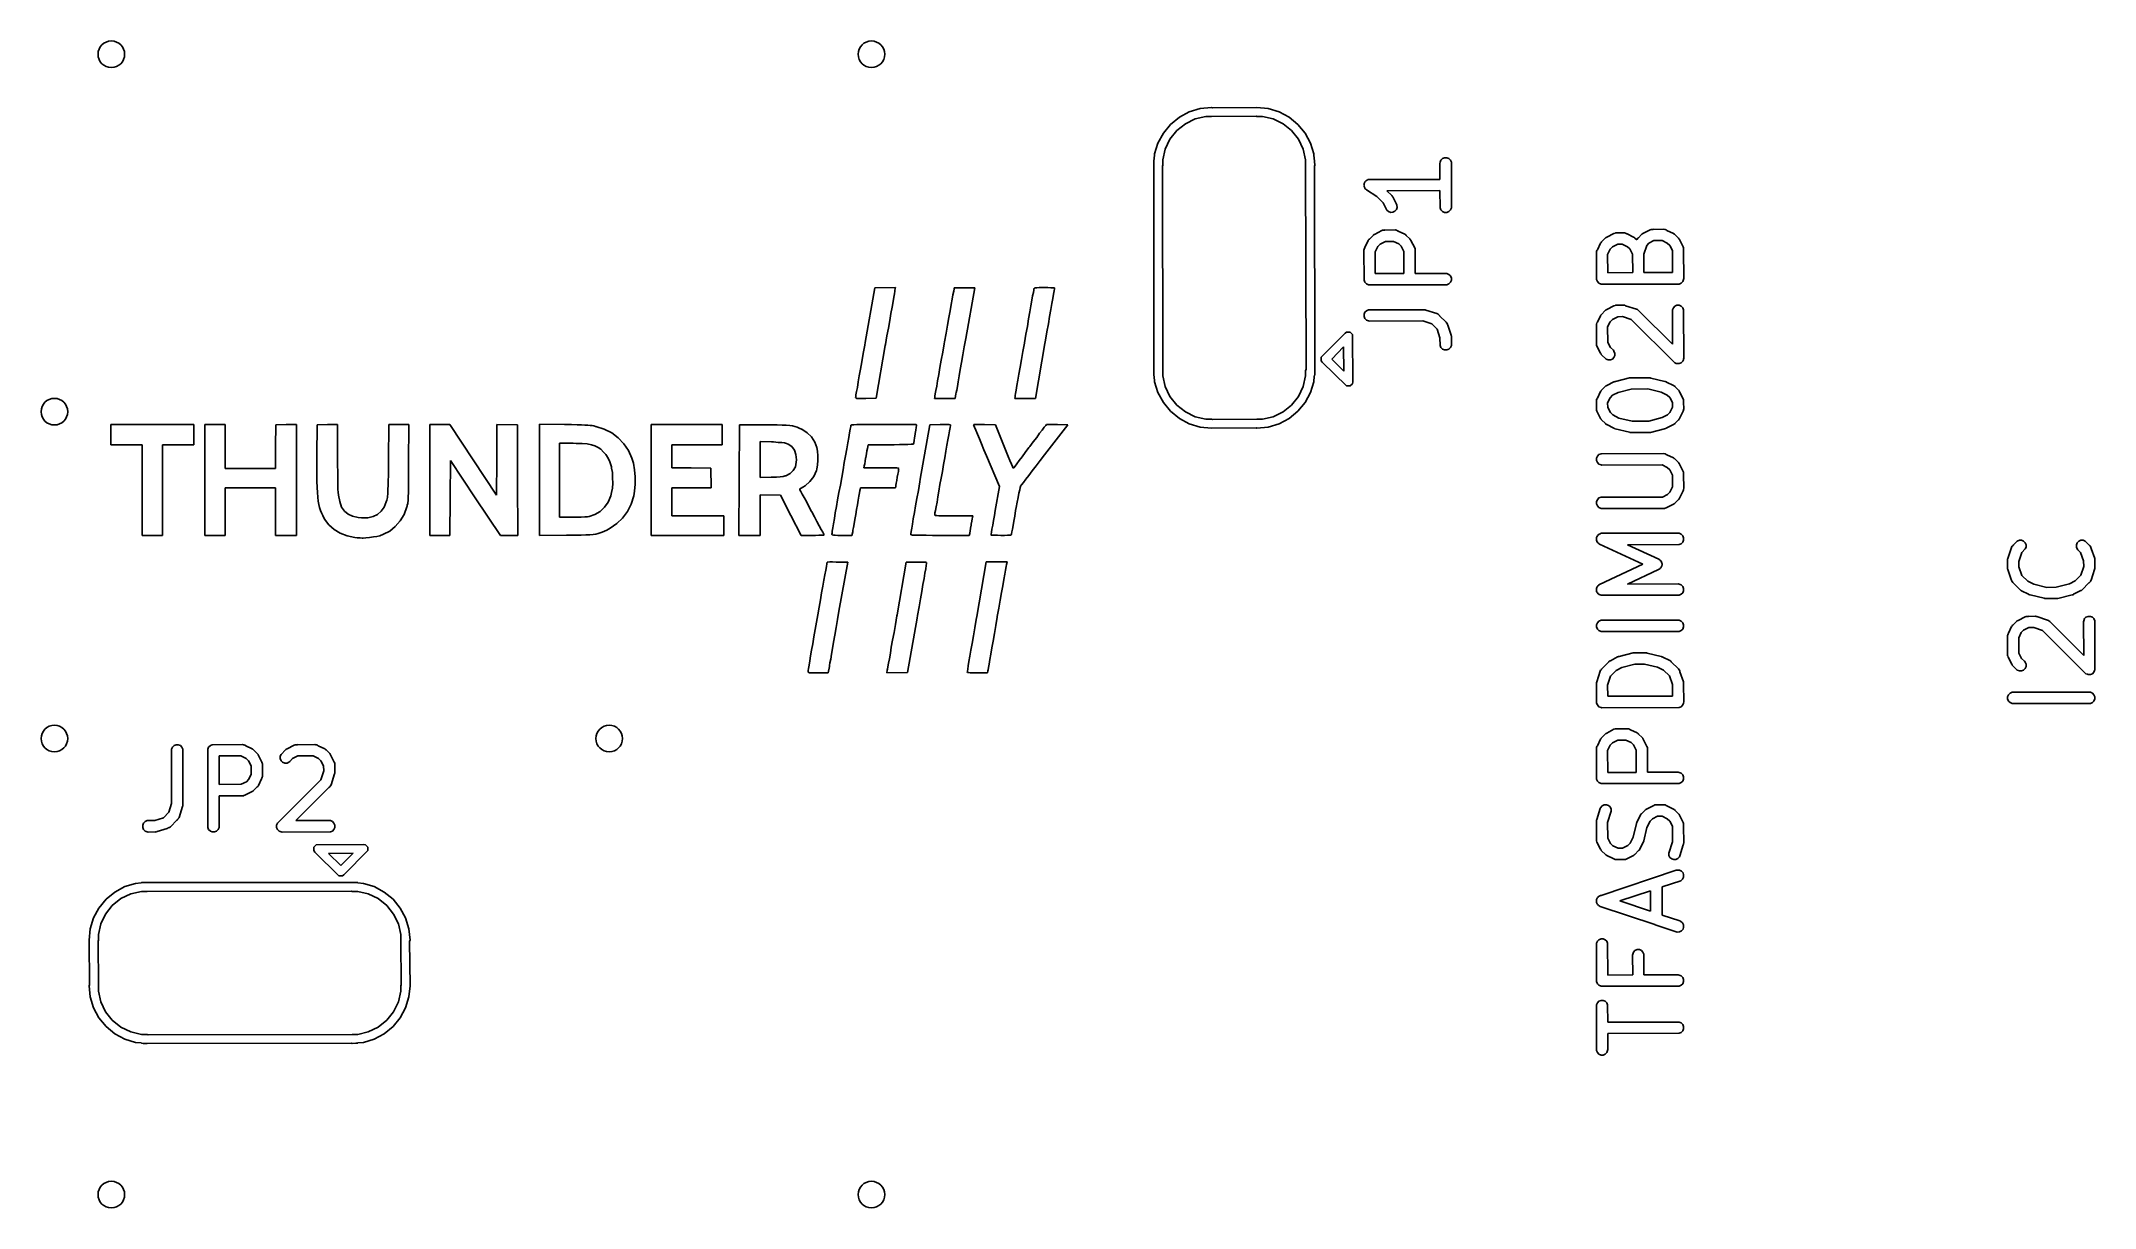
# Model space of a CAD drawing. Extents: x 4.85 to 5.92, y -4.25 to -3.64.
import ezdxf

# ---------------------------------------------------------------- set-up
doc = ezdxf.new("R2010")
doc.units = 0
doc.header["$MEASUREMENT"] = 0
doc.layers.add('BLACK', color=7, linetype='CONTINUOUS')

msp = doc.modelspace()

# ---------------------------------------------------------------- linework, layer by layer
at = {"layer": 'BLACK', "linetype": 'CONTINUOUS'}
for p, q in [((5.4416, -3.682), (5.4467, -3.6792)), ((5.4467, -3.6792), (5.4524, -3.6775)), ((5.4524, -3.6775), (5.4582, -3.6769)), ((5.4582, -3.6769), (5.4587, -3.6771)), ((5.4587, -3.6771), (5.4818, -3.6769)), ((5.4818, -3.6769), (5.4876, -3.6775)), ((5.4876, -3.6775), (5.4933, -3.6792)), ((5.4933, -3.6792), (5.4984, -3.682)), ((5.4305, -3.6954), (5.4333, -3.6902)), ((5.4333, -3.6902), (5.437, -3.6857)), ((5.4403, -3.6889), (5.4367, -3.6934)), ((5.437, -3.6857), (5.4416, -3.682)), ((5.4447, -3.6854), (5.4403, -3.6889)), ((5.4498, -3.6829), (5.4447, -3.6854)), ((5.4553, -3.6817), (5.4498, -3.6829)), ((5.4582, -3.6817), (5.4553, -3.6817)), ((5.4813, -3.6815), (5.4582, -3.6817)), ((5.4818, -3.6817), (5.4813, -3.6815)), ((5.4847, -3.6817), (5.4818, -3.6817)), ((5.4902, -3.6829), (5.4847, -3.6817)), ((5.4953, -3.6854), (5.4902, -3.6829)), ((5.4997, -3.6889), (5.4953, -3.6854)), ((5.4984, -3.682), (5.503, -3.6857)), ((5.5033, -3.6934), (5.4997, -3.6889)), ((5.503, -3.6857), (5.5067, -3.6902)), ((5.5067, -3.6902), (5.5095, -3.6954)), ((5.4286, -3.7039), (5.4288, -3.701)), ((5.4288, -3.701), (5.4305, -3.6954)), ((5.4343, -3.6985), (5.433, -3.704)), ((5.4367, -3.6934), (5.4343, -3.6985)), ((5.5057, -3.6985), (5.5033, -3.6934)), ((5.507, -3.704), (5.5057, -3.6985)), ((5.5095, -3.6954), (5.5112, -3.701)), ((5.5112, -3.701), (5.5114, -3.7039)), ((5.4283, -3.7049), (5.4284, -3.704)), ((5.4283, -3.7068), (5.4283, -3.7049)), ((5.4283, -3.7069), (5.4283, -3.7068)), ((5.4284, -3.8126), (5.4283, -3.7069)), ((5.4283, -3.7069), (5.4283, -3.7069)), ((5.4284, -3.704), (5.4286, -3.7039)), ((5.433, -3.7069), (5.4328, -3.7074)), ((5.4328, -3.7074), (5.433, -3.8131)), ((5.433, -3.704), (5.433, -3.7069)), ((5.507, -3.7069), (5.507, -3.704)), ((5.5072, -3.8126), (5.507, -3.7069)), ((5.507, -3.7069), (5.507, -3.7069)), ((5.5114, -3.7039), (5.5116, -3.704)), ((5.5116, -3.704), (5.5116, -3.705)), ((5.5116, -3.705), (5.5117, -3.7069)), ((5.5117, -3.7069), (5.5116, -3.7074)), ((5.5116, -3.7074), (5.5117, -3.8131)), ((5.5766, -3.7059), (5.5767, -3.7053)), ((5.5766, -3.7142), (5.5766, -3.7059)), ((5.5767, -3.7053), (5.5771, -3.7042)), ((5.5771, -3.7042), (5.5779, -3.7034)), ((5.5779, -3.7034), (5.579, -3.703)), ((5.579, -3.703), (5.5801, -3.703)), ((5.5801, -3.703), (5.5812, -3.7034)), ((5.5812, -3.7034), (5.582, -3.7042)), ((5.582, -3.7042), (5.5825, -3.7053)), ((5.5825, -3.7053), (5.5825, -3.7284)), ((5.5372, -3.7171), (5.5373, -3.7168)), ((5.5373, -3.7174), (5.5372, -3.7171)), ((5.5373, -3.7166), (5.5374, -3.7163)), ((5.5373, -3.7168), (5.5373, -3.7166)), ((5.5373, -3.7177), (5.5373, -3.7174)), ((5.5374, -3.718), (5.5373, -3.7177)), ((5.5374, -3.7163), (5.5375, -3.716)), ((5.5375, -3.7183), (5.5374, -3.718)), ((5.5375, -3.716), (5.5376, -3.7158)), ((5.5376, -3.7185), (5.5375, -3.7183)), ((5.5376, -3.7158), (5.5377, -3.7155)), ((5.5377, -3.7188), (5.5376, -3.7185)), ((5.5377, -3.7155), (5.5379, -3.7153)), ((5.5379, -3.719), (5.5377, -3.7188)), ((5.5379, -3.7153), (5.5381, -3.715)), ((5.5381, -3.7192), (5.5379, -3.719)), ((5.5381, -3.715), (5.5383, -3.7149)), ((5.5385, -3.7196), (5.5381, -3.7192)), ((5.5383, -3.7149), (5.5385, -3.7147)), ((5.5385, -3.7147), (5.5388, -3.7146)), ((5.5385, -3.7196), (5.5385, -3.7196)), ((5.5385, -3.7196), (5.5385, -3.7196)), ((5.5438, -3.723), (5.5386, -3.7196)), ((5.5386, -3.7196), (5.5385, -3.7196)), ((5.5388, -3.7146), (5.5391, -3.7144)), ((5.5391, -3.7144), (5.5393, -3.7143)), ((5.5393, -3.7143), (5.5396, -3.7142)), ((5.5396, -3.7142), (5.5399, -3.7142)), ((5.5399, -3.7142), (5.5402, -3.7142)), ((5.5402, -3.7142), (5.5405, -3.7142)), ((5.5405, -3.7142), (5.5766, -3.7142)), ((5.5471, -3.7263), (5.5438, -3.723)), ((5.5766, -3.72), (5.5491, -3.7201)), ((5.5491, -3.7201), (5.5517, -3.7225)), ((5.5517, -3.7225), (5.5518, -3.7228)), ((5.5518, -3.7228), (5.5519, -3.7228)), ((5.5519, -3.7228), (5.5519, -3.7229)), ((5.5519, -3.7229), (5.552, -3.723)), ((5.552, -3.723), (5.5522, -3.7233)), ((5.5522, -3.7233), (5.5541, -3.7271)), ((5.5767, -3.729), (5.5766, -3.72)), ((5.5491, -3.7302), (5.5471, -3.7263)), ((5.55, -3.7309), (5.5491, -3.7302)), ((5.5511, -3.7313), (5.55, -3.7309)), ((5.5522, -3.7312), (5.5511, -3.7313)), ((5.5532, -3.7307), (5.5522, -3.7312)), ((5.554, -3.7298), (5.5532, -3.7307)), ((5.5544, -3.7287), (5.554, -3.7298)), ((5.5541, -3.7271), (5.5543, -3.7276)), ((5.5543, -3.7276), (5.5544, -3.7287)), ((5.5771, -3.73), (5.5767, -3.729)), ((5.5779, -3.7308), (5.5771, -3.73)), ((5.579, -3.7313), (5.5779, -3.7308)), ((5.5801, -3.7313), (5.579, -3.7313)), ((5.5812, -3.7308), (5.5801, -3.7313)), ((5.582, -3.73), (5.5812, -3.7308)), ((5.5825, -3.729), (5.582, -3.73)), ((5.5825, -3.7284), (5.5825, -3.729)), ((5.54, -3.7451), (5.5419, -3.7432)), ((5.5419, -3.7432), (5.5421, -3.743)), ((5.5421, -3.743), (5.5421, -3.7429)), ((5.5421, -3.7429), (5.5422, -3.7429)), ((5.5422, -3.7429), (5.5423, -3.7428)), ((5.5423, -3.7428), (5.5426, -3.7427)), ((5.5426, -3.7427), (5.5464, -3.7407)), ((5.5464, -3.7407), (5.5469, -3.7405)), ((5.5469, -3.7405), (5.547, -3.7405)), ((5.547, -3.7405), (5.5471, -3.7405)), ((5.5471, -3.7405), (5.5477, -3.7405)), ((5.5477, -3.7405), (5.5481, -3.7404)), ((5.5481, -3.7404), (5.5481, -3.7405)), ((5.5481, -3.7405), (5.5533, -3.7404)), ((5.5533, -3.7404), (5.5539, -3.7405)), ((5.5539, -3.7405), (5.554, -3.7405)), ((5.554, -3.7405), (5.5541, -3.7405)), ((5.5541, -3.7405), (5.5546, -3.7408)), ((5.5546, -3.7408), (5.555, -3.7409)), ((5.555, -3.7409), (5.555, -3.741)), ((5.555, -3.741), (5.5584, -3.7426)), ((5.5584, -3.7426), (5.5586, -3.7428)), ((5.5586, -3.7428), (5.5587, -3.7428)), ((5.5587, -3.7428), (5.5587, -3.7428)), ((5.5587, -3.7428), (5.5589, -3.7429)), ((5.5589, -3.7429), (5.5591, -3.7432)), ((5.5591, -3.7432), (5.561, -3.745)), ((5.6603, -3.7466), (5.6622, -3.7446)), ((5.6622, -3.7446), (5.6624, -3.7444)), ((5.6624, -3.7444), (5.6625, -3.7444)), ((5.6625, -3.7444), (5.6626, -3.7443)), ((5.6625, -3.7444), (5.6625, -3.7444)), ((5.6626, -3.7443), (5.663, -3.7441)), ((5.663, -3.7441), (5.6667, -3.7422)), ((5.6667, -3.7422), (5.6673, -3.742)), ((5.6673, -3.742), (5.6674, -3.742)), ((5.6674, -3.742), (5.6675, -3.7419)), ((5.6675, -3.7419), (5.668, -3.7419)), ((5.668, -3.7419), (5.6684, -3.7419)), ((5.6684, -3.7419), (5.6685, -3.7419)), ((5.6685, -3.7419), (5.6718, -3.7419)), ((5.6718, -3.7419), (5.6724, -3.7419)), ((5.6724, -3.7419), (5.6725, -3.742)), ((5.6725, -3.742), (5.6726, -3.742)), ((5.6726, -3.742), (5.6731, -3.7422)), ((5.6731, -3.7422), (5.6734, -3.7424)), ((5.6734, -3.7424), (5.6735, -3.7424)), ((5.6735, -3.7424), (5.6769, -3.7441)), ((5.6769, -3.7441), (5.6771, -3.7442)), ((5.6771, -3.7442), (5.6772, -3.7443)), ((5.6772, -3.7443), (5.6772, -3.7443)), ((5.6772, -3.7443), (5.6773, -3.7444)), ((5.6773, -3.7444), (5.6776, -3.7446)), ((5.6776, -3.7446), (5.6785, -3.7455)), ((5.6787, -3.7451), (5.6791, -3.7446)), ((5.6791, -3.7446), (5.6793, -3.7444)), ((5.6793, -3.7444), (5.6794, -3.7444)), ((5.6794, -3.7444), (5.6809, -3.7428)), ((5.6809, -3.7428), (5.6812, -3.7426)), ((5.6812, -3.7426), (5.6812, -3.7425)), ((5.6812, -3.7425), (5.6813, -3.7425)), ((5.6813, -3.7425), (5.6814, -3.7424)), ((5.6814, -3.7424), (5.6817, -3.7422)), ((5.6817, -3.7422), (5.6855, -3.7403)), ((5.6855, -3.7403), (5.686, -3.7401)), ((5.686, -3.7401), (5.6861, -3.7401)), ((5.6861, -3.7401), (5.6862, -3.7401)), ((5.6862, -3.7401), (5.6867, -3.7401)), ((5.6867, -3.7401), (5.6872, -3.74)), ((5.6872, -3.74), (5.6872, -3.7401)), ((5.6872, -3.7401), (5.6924, -3.74)), ((5.6924, -3.74), (5.693, -3.7401)), ((5.693, -3.7401), (5.6931, -3.7401)), ((5.6931, -3.7401), (5.6932, -3.7401)), ((5.6932, -3.7401), (5.6937, -3.7404)), ((5.6937, -3.7404), (5.694, -3.7405)), ((5.694, -3.7405), (5.6941, -3.7406)), ((5.6941, -3.7406), (5.6975, -3.7422)), ((5.6975, -3.7422), (5.6977, -3.7424)), ((5.6977, -3.7424), (5.6978, -3.7424)), ((5.6978, -3.7424), (5.6978, -3.7424)), ((5.6978, -3.7424), (5.698, -3.7425)), ((5.698, -3.7425), (5.6982, -3.7428)), ((5.6982, -3.7428), (5.7001, -3.7446)), ((5.7001, -3.7446), (5.7003, -3.7449)), ((5.5372, -3.7509), (5.5373, -3.7503)), ((5.5373, -3.7664), (5.5372, -3.7509)), ((5.5373, -3.7501), (5.5376, -3.7496)), ((5.5373, -3.7502), (5.5373, -3.7501)), ((5.5373, -3.7503), (5.5373, -3.7502)), ((5.5376, -3.7496), (5.5377, -3.7492)), ((5.5377, -3.7492), (5.5378, -3.7492)), ((5.5378, -3.7492), (5.5394, -3.7458)), ((5.5394, -3.7458), (5.5396, -3.7456)), ((5.5396, -3.7455), (5.5397, -3.7454)), ((5.5396, -3.7456), (5.5396, -3.7455)), ((5.5397, -3.7453), (5.54, -3.7451)), ((5.5397, -3.7454), (5.5397, -3.7453)), ((5.5444, -3.749), (5.5431, -3.7517)), ((5.5431, -3.7517), (5.5431, -3.763)), ((5.5456, -3.7477), (5.5444, -3.749)), ((5.5483, -3.7463), (5.5456, -3.7477)), ((5.5525, -3.7463), (5.5483, -3.7463)), ((5.5552, -3.7476), (5.5525, -3.7463)), ((5.5565, -3.7488), (5.5552, -3.7476)), ((5.5579, -3.7515), (5.5565, -3.7488)), ((5.5579, -3.7629), (5.5579, -3.7515)), ((5.561, -3.745), (5.5612, -3.7453)), ((5.5612, -3.7453), (5.5613, -3.7453)), ((5.5613, -3.7453), (5.5613, -3.7454)), ((5.5613, -3.7454), (5.5614, -3.7455)), ((5.5614, -3.7455), (5.5615, -3.7458)), ((5.5615, -3.7458), (5.5635, -3.7496)), ((5.5635, -3.7496), (5.5637, -3.7501)), ((5.5637, -3.7501), (5.5637, -3.7502)), ((5.5637, -3.7502), (5.5637, -3.7503)), ((5.5637, -3.7503), (5.5637, -3.7508)), ((5.5637, -3.7508), (5.5637, -3.7512)), ((5.5637, -3.7512), (5.5637, -3.7513)), ((5.5637, -3.7513), (5.5638, -3.7629)), ((5.6576, -3.7518), (5.6577, -3.7517)), ((5.6576, -3.7523), (5.6576, -3.7518)), ((5.6576, -3.766), (5.6576, -3.7523)), ((5.6577, -3.7516), (5.6579, -3.751)), ((5.6577, -3.7517), (5.6577, -3.7516)), ((5.6579, -3.751), (5.6581, -3.7507)), ((5.6581, -3.7506), (5.6598, -3.7473)), ((5.6581, -3.7507), (5.6581, -3.7506)), ((5.6598, -3.7473), (5.6599, -3.747)), ((5.6599, -3.747), (5.66, -3.7469)), ((5.66, -3.7469), (5.6601, -3.7468)), ((5.66, -3.7469), (5.66, -3.7469)), ((5.6601, -3.7468), (5.6603, -3.7466)), ((5.6648, -3.7504), (5.6634, -3.7531)), ((5.6634, -3.7531), (5.6635, -3.7626)), ((5.6659, -3.7492), (5.6648, -3.7504)), ((5.6687, -3.7478), (5.6659, -3.7492)), ((5.671, -3.7478), (5.6687, -3.7478)), ((5.6737, -3.7491), (5.671, -3.7478)), ((5.6749, -3.7502), (5.6737, -3.7491)), ((5.6763, -3.7529), (5.6749, -3.7502)), ((5.6764, -3.7625), (5.6763, -3.7529)), ((5.6785, -3.7455), (5.6786, -3.7453)), ((5.6786, -3.7453), (5.6787, -3.7452)), ((5.6787, -3.7452), (5.6787, -3.7451)), ((5.6837, -3.7484), (5.6822, -3.753)), ((5.6822, -3.753), (5.6822, -3.7625)), ((5.6847, -3.7473), (5.6837, -3.7484)), ((5.6874, -3.7459), (5.6847, -3.7473)), ((5.6916, -3.7459), (5.6874, -3.7459)), ((5.6943, -3.7472), (5.6916, -3.7459)), ((5.6956, -3.7484), (5.6943, -3.7472)), ((5.697, -3.7511), (5.6956, -3.7484)), ((5.697, -3.7625), (5.697, -3.7511)), ((5.7003, -3.7449), (5.7004, -3.7449)), ((5.7004, -3.7449), (5.7004, -3.745)), ((5.7004, -3.745), (5.7005, -3.7451)), ((5.7005, -3.7451), (5.7006, -3.7454)), ((5.7006, -3.7454), (5.7025, -3.7491)), ((5.7025, -3.7491), (5.7028, -3.7497)), ((5.7028, -3.7497), (5.7028, -3.7498)), ((5.7028, -3.7498), (5.7028, -3.7499)), ((5.7028, -3.7499), (5.7028, -3.7504)), ((5.7028, -3.7504), (5.7028, -3.7508)), ((5.7028, -3.7508), (5.7028, -3.7509)), ((5.7028, -3.7509), (5.7029, -3.7655)), ((5.5431, -3.763), (5.5579, -3.7629)), ((5.5638, -3.7629), (5.5796, -3.7629)), ((5.5796, -3.7629), (5.5801, -3.763)), ((5.5801, -3.763), (5.5812, -3.7634)), ((5.5812, -3.7634), (5.582, -3.7642)), ((5.582, -3.7642), (5.5825, -3.7653)), ((5.5825, -3.7653), (5.5825, -3.7664)), ((5.6635, -3.7626), (5.6764, -3.7625)), ((5.6822, -3.7625), (5.697, -3.7625)), ((5.7029, -3.7655), (5.7028, -3.766)), ((5.2789, -3.7986), (5.2838, -3.7704)), ((5.2838, -3.7704), (5.2946, -3.7702)), ((5.2937, -3.7752), (5.2933, -3.7775)), ((5.294, -3.7734), (5.2937, -3.7752)), ((5.2942, -3.7721), (5.294, -3.7734)), ((5.2943, -3.7716), (5.2942, -3.7721)), ((5.2946, -3.7702), (5.2943, -3.7716)), ((5.3234, -3.779), (5.3239, -3.7762)), ((5.3239, -3.7762), (5.3243, -3.7739)), ((5.3243, -3.7739), (5.3247, -3.7721)), ((5.3247, -3.7721), (5.3249, -3.7709)), ((5.3249, -3.7709), (5.325, -3.7703)), ((5.325, -3.7703), (5.325, -3.7703)), ((5.325, -3.7703), (5.3254, -3.7703)), ((5.3254, -3.7703), (5.3264, -3.7703)), ((5.3264, -3.7703), (5.3278, -3.7703)), ((5.3278, -3.7703), (5.3296, -3.7703)), ((5.3296, -3.7703), (5.3303, -3.7703)), ((5.3303, -3.7703), (5.3356, -3.7704)), ((5.3356, -3.7704), (5.331, -3.7966)), ((5.3652, -3.7768), (5.3656, -3.7745)), ((5.3656, -3.7745), (5.366, -3.7727)), ((5.366, -3.7727), (5.3662, -3.7716)), ((5.3662, -3.7716), (5.3663, -3.771)), ((5.3663, -3.771), (5.3664, -3.7707)), ((5.3663, -3.771), (5.3663, -3.771)), ((5.3664, -3.7707), (5.3666, -3.7705)), ((5.3666, -3.7705), (5.367, -3.7703)), ((5.367, -3.7703), (5.3677, -3.7703)), ((5.3677, -3.7703), (5.3689, -3.7702)), ((5.3689, -3.7702), (5.3707, -3.7702)), ((5.3707, -3.7702), (5.3717, -3.7702)), ((5.3717, -3.7702), (5.3735, -3.7702)), ((5.3735, -3.7702), (5.3751, -3.7703)), ((5.3751, -3.7703), (5.3763, -3.7704)), ((5.3761, -3.7758), (5.3756, -3.7785)), ((5.3764, -3.7736), (5.3761, -3.7758)), ((5.3763, -3.7704), (5.3769, -3.7704)), ((5.3767, -3.7719), (5.3764, -3.7736)), ((5.3769, -3.7709), (5.3767, -3.7719)), ((5.3769, -3.7704), (5.3769, -3.7705)), ((5.3769, -3.7705), (5.3769, -3.7709)), ((5.5377, -3.7675), (5.5373, -3.7664)), ((5.5385, -3.7683), (5.5377, -3.7675)), ((5.5396, -3.7688), (5.5385, -3.7683)), ((5.5402, -3.7688), (5.5396, -3.7688)), ((5.5801, -3.7688), (5.5402, -3.7688)), ((5.5812, -3.7683), (5.5801, -3.7688)), ((5.582, -3.7675), (5.5812, -3.7683)), ((5.5825, -3.7664), (5.582, -3.7675)), ((5.6581, -3.7671), (5.6576, -3.766)), ((5.6589, -3.7679), (5.6581, -3.7671)), ((5.66, -3.7684), (5.6589, -3.7679)), ((5.6605, -3.7684), (5.66, -3.7684)), ((5.7005, -3.7684), (5.6605, -3.7684)), ((5.7015, -3.7679), (5.7005, -3.7684)), ((5.7024, -3.7671), (5.7015, -3.7679)), ((5.7028, -3.766), (5.7024, -3.7671)), ((5.2922, -3.7836), (5.2916, -3.7872)), ((5.2928, -3.7804), (5.2922, -3.7836)), ((5.2933, -3.7775), (5.2928, -3.7804)), ((5.3215, -3.7897), (5.3222, -3.7858)), ((5.3222, -3.7858), (5.3228, -3.7822)), ((5.3228, -3.7822), (5.3234, -3.779)), ((5.3629, -3.7903), (5.3635, -3.7864)), ((5.3635, -3.7864), (5.3642, -3.7828)), ((5.3642, -3.7828), (5.3647, -3.7796)), ((5.3647, -3.7796), (5.3652, -3.7768)), ((5.3744, -3.7852), (5.3738, -3.789)), ((5.375, -3.7816), (5.3744, -3.7852)), ((5.3756, -3.7785), (5.375, -3.7816)), ((5.5373, -3.784), (5.5377, -3.783)), ((5.5373, -3.7852), (5.5373, -3.784)), ((5.5377, -3.7863), (5.5373, -3.7852)), ((5.5377, -3.783), (5.5385, -3.7822)), ((5.5385, -3.7871), (5.5377, -3.7863)), ((5.5385, -3.7822), (5.5396, -3.7817)), ((5.5396, -3.7875), (5.5385, -3.7871)), ((5.5396, -3.7817), (5.5683, -3.7817)), ((5.5683, -3.7817), (5.5686, -3.7817)), ((5.5686, -3.7817), (5.5687, -3.7817)), ((5.5687, -3.7817), (5.5687, -3.7817)), ((5.5687, -3.7817), (5.5689, -3.7817)), ((5.5689, -3.7817), (5.5693, -3.7819)), ((5.5693, -3.7819), (5.5749, -3.7837)), ((5.5749, -3.7837), (5.5754, -3.7839)), ((5.5754, -3.7839), (5.5755, -3.784)), ((5.5755, -3.784), (5.5756, -3.784)), ((5.5756, -3.784), (5.576, -3.7844)), ((5.576, -3.7844), (5.5763, -3.7847)), ((5.5763, -3.7847), (5.5763, -3.7848)), ((5.5763, -3.7848), (5.5798, -3.7882)), ((5.6581, -3.7881), (5.6598, -3.7848)), ((5.6598, -3.7848), (5.6599, -3.7845)), ((5.6599, -3.7845), (5.66, -3.7844)), ((5.66, -3.7844), (5.6601, -3.7843)), ((5.66, -3.7844), (5.66, -3.7844)), ((5.6601, -3.7843), (5.6603, -3.7841)), ((5.6603, -3.7841), (5.6622, -3.7821)), ((5.6622, -3.7821), (5.6624, -3.7819)), ((5.6624, -3.7819), (5.6625, -3.7819)), ((5.6625, -3.7819), (5.6625, -3.7818)), ((5.6625, -3.7818), (5.6626, -3.7818)), ((5.6626, -3.7818), (5.663, -3.7816)), ((5.663, -3.7816), (5.6667, -3.7797)), ((5.6659, -3.7867), (5.6648, -3.7879)), ((5.6687, -3.7853), (5.6659, -3.7867)), ((5.6667, -3.7797), (5.6673, -3.7795)), ((5.6673, -3.7795), (5.6674, -3.7795)), ((5.6674, -3.7795), (5.6675, -3.7794)), ((5.6675, -3.7794), (5.668, -3.7794)), ((5.668, -3.7794), (5.6684, -3.7794)), ((5.6684, -3.7794), (5.6685, -3.7794)), ((5.6685, -3.7794), (5.6718, -3.7794)), ((5.6712, -3.7852), (5.6687, -3.7853)), ((5.6757, -3.7867), (5.6712, -3.7852)), ((5.6718, -3.7794), (5.6721, -3.7794)), ((5.6721, -3.7794), (5.6722, -3.7794)), ((5.6722, -3.7794), (5.6722, -3.7794)), ((5.6722, -3.7794), (5.6724, -3.7794)), ((5.6724, -3.7794), (5.6727, -3.7796)), ((5.6727, -3.7796), (5.6783, -3.7814)), ((5.6983, -3.8092), (5.6757, -3.7867)), ((5.6783, -3.7814), (5.6789, -3.7816)), ((5.6789, -3.7816), (5.679, -3.7817)), ((5.679, -3.7817), (5.679, -3.7818)), ((5.679, -3.7818), (5.6794, -3.7821)), ((5.6794, -3.7821), (5.6797, -3.7824)), ((5.6797, -3.7824), (5.6798, -3.7825)), ((5.6798, -3.7825), (5.697, -3.7996)), ((5.697, -3.7818), (5.6975, -3.7807)), ((5.697, -3.7823), (5.697, -3.7818)), ((5.697, -3.7996), (5.697, -3.7823)), ((5.6975, -3.7807), (5.6983, -3.7799)), ((5.6983, -3.7799), (5.6993, -3.7794)), ((5.6993, -3.7794), (5.7005, -3.7794)), ((5.7005, -3.7794), (5.7015, -3.7799)), ((5.7015, -3.7799), (5.7024, -3.7807)), ((5.7024, -3.7807), (5.7028, -3.7818)), ((5.7028, -3.7818), (5.7029, -3.8067)), ((5.2901, -3.7953), (5.2894, -3.7997)), ((5.2909, -3.7912), (5.2901, -3.7953)), ((5.2916, -3.7872), (5.2909, -3.7912)), ((5.32, -3.7983), (5.3208, -3.7939)), ((5.3208, -3.7939), (5.3215, -3.7897)), ((5.331, -3.7966), (5.3302, -3.8009)), ((5.3614, -3.7988), (5.3621, -3.7944)), ((5.3621, -3.7944), (5.3629, -3.7903)), ((5.3723, -3.7975), (5.372, -3.7992)), ((5.373, -3.7932), (5.3723, -3.7975)), ((5.3738, -3.789), (5.373, -3.7932)), ((5.5151, -3.8063), (5.5274, -3.7938)), ((5.5274, -3.7938), (5.5282, -3.7933)), ((5.5282, -3.7933), (5.53, -3.7933)), ((5.53, -3.7933), (5.5312, -3.7945)), ((5.5312, -3.7945), (5.5314, -3.8191)), ((5.5402, -3.7876), (5.5396, -3.7875)), ((5.5677, -3.7875), (5.5402, -3.7876)), ((5.5723, -3.789), (5.5677, -3.7875)), ((5.5751, -3.7918), (5.5723, -3.789)), ((5.5766, -3.7962), (5.5751, -3.7918)), ((5.5767, -3.8002), (5.5766, -3.7962)), ((5.5798, -3.7882), (5.5801, -3.7886)), ((5.5801, -3.7886), (5.5802, -3.7887)), ((5.5802, -3.7887), (5.5803, -3.7888)), ((5.5803, -3.7888), (5.5804, -3.7893)), ((5.5804, -3.7893), (5.5806, -3.7897)), ((5.5806, -3.7897), (5.5806, -3.7897)), ((5.5806, -3.7897), (5.5824, -3.7949)), ((5.5824, -3.7949), (5.5824, -3.7952)), ((5.5824, -3.7952), (5.5825, -3.7953)), ((5.5825, -3.7953), (5.5825, -3.7954)), ((5.5825, -3.7954), (5.5825, -3.7955)), ((5.5825, -3.7955), (5.5825, -3.7959)), ((5.5825, -3.7959), (5.5825, -3.7996)), ((5.6576, -3.7893), (5.6577, -3.7892)), ((5.6576, -3.7898), (5.6576, -3.7893)), ((5.6576, -3.7988), (5.6576, -3.7898)), ((5.6577, -3.7891), (5.6579, -3.7885)), ((5.6577, -3.7892), (5.6577, -3.7891)), ((5.6579, -3.7885), (5.6581, -3.7882)), ((5.6581, -3.7882), (5.6581, -3.7881)), ((5.6648, -3.7879), (5.6634, -3.7906)), ((5.6634, -3.7906), (5.6635, -3.7986)), ((5.2771, -3.8086), (5.2779, -3.8044)), ((5.2779, -3.8044), (5.2786, -3.8)), ((5.2786, -3.8), (5.2789, -3.7986)), ((5.2893, -3.8002), (5.2845, -3.8275)), ((5.2894, -3.7997), (5.2893, -3.8002)), ((5.3176, -3.8117), (5.3183, -3.8078)), ((5.3183, -3.8078), (5.319, -3.8037)), ((5.319, -3.8037), (5.3198, -3.7993)), ((5.3198, -3.7993), (5.32, -3.7983)), ((5.3295, -3.8051), (5.3288, -3.8091)), ((5.3302, -3.8009), (5.3295, -3.8051)), ((5.3592, -3.8114), (5.3598, -3.8075)), ((5.3598, -3.8075), (5.3606, -3.8034)), ((5.3606, -3.8034), (5.3613, -3.7991)), ((5.3613, -3.7991), (5.3614, -3.7988)), ((5.372, -3.7992), (5.367, -3.8277)), ((5.5151, -3.8081), (5.5151, -3.8063)), ((5.5156, -3.8089), (5.5151, -3.8081)), ((5.5267, -3.8009), (5.5205, -3.8073)), ((5.5205, -3.8073), (5.5268, -3.8136)), ((5.5268, -3.8136), (5.5267, -3.8009)), ((5.5771, -3.8013), (5.5767, -3.8002)), ((5.5779, -3.8021), (5.5771, -3.8013)), ((5.579, -3.8025), (5.5779, -3.8021)), ((5.5801, -3.8025), (5.579, -3.8025)), ((5.5812, -3.8021), (5.5801, -3.8025)), ((5.582, -3.8013), (5.5812, -3.8021)), ((5.5825, -3.8002), (5.582, -3.8013)), ((5.5825, -3.7996), (5.5825, -3.8002)), ((5.6576, -3.7993), (5.6576, -3.7988)), ((5.6576, -3.7988), (5.6576, -3.7988)), ((5.6576, -3.7998), (5.6576, -3.7993)), ((5.6577, -3.7999), (5.6576, -3.7998)), ((5.6577, -3.8), (5.6577, -3.7999)), ((5.6579, -3.8005), (5.6577, -3.8)), ((5.6598, -3.8042), (5.6579, -3.8005)), ((5.66, -3.8046), (5.6598, -3.8042)), ((5.66, -3.8047), (5.66, -3.8046)), ((5.6601, -3.8048), (5.66, -3.8047)), ((5.6603, -3.805), (5.6601, -3.8048)), ((5.6601, -3.8048), (5.6601, -3.8048)), ((5.6626, -3.8073), (5.6603, -3.805)), ((5.6637, -3.8077), (5.6626, -3.8073)), ((5.6635, -3.7986), (5.6649, -3.8013)), ((5.6649, -3.8077), (5.6637, -3.8077)), ((5.6649, -3.8013), (5.6664, -3.8027)), ((5.6659, -3.8073), (5.6649, -3.8077)), ((5.6667, -3.8065), (5.6659, -3.8073)), ((5.6664, -3.8027), (5.6667, -3.8032)), ((5.6667, -3.8032), (5.6672, -3.8043)), ((5.6672, -3.8054), (5.6667, -3.8065)), ((5.6672, -3.8043), (5.6672, -3.8054)), ((5.7024, -3.8083), (5.7015, -3.8092)), ((5.7027, -3.8076), (5.7024, -3.8083)), ((5.7028, -3.8073), (5.7027, -3.8076)), ((5.7029, -3.8067), (5.7028, -3.8073)), ((5.2753, -3.8191), (5.2758, -3.816)), ((5.2758, -3.816), (5.2764, -3.8124)), ((5.2764, -3.8124), (5.2771, -3.8086)), ((5.3159, -3.8213), (5.3164, -3.8185)), ((5.3164, -3.8185), (5.317, -3.8153)), ((5.317, -3.8153), (5.3176, -3.8117)), ((5.327, -3.819), (5.3266, -3.8214)), ((5.3275, -3.816), (5.327, -3.819)), ((5.3281, -3.8127), (5.3275, -3.816)), ((5.3288, -3.8091), (5.3281, -3.8127)), ((5.3575, -3.821), (5.358, -3.8182)), ((5.358, -3.8182), (5.3585, -3.815)), ((5.3585, -3.815), (5.3592, -3.8114)), ((5.4283, -3.8131), (5.4284, -3.8126)), ((5.4284, -3.815), (5.4283, -3.8131)), ((5.4284, -3.816), (5.4284, -3.815)), ((5.4286, -3.8161), (5.4284, -3.816)), ((5.4288, -3.819), (5.4286, -3.8161)), ((5.4305, -3.8246), (5.4288, -3.819)), ((5.433, -3.8131), (5.433, -3.8131)), ((5.433, -3.8131), (5.433, -3.816)), ((5.433, -3.816), (5.4343, -3.8215)), ((5.5057, -3.8215), (5.507, -3.816)), ((5.507, -3.8131), (5.5072, -3.8126)), ((5.507, -3.816), (5.507, -3.8131)), ((5.5112, -3.819), (5.5095, -3.8246)), ((5.5114, -3.8161), (5.5112, -3.819)), ((5.5116, -3.816), (5.5114, -3.8161)), ((5.5117, -3.8151), (5.5116, -3.816)), ((5.5117, -3.8131), (5.5117, -3.8131)), ((5.5117, -3.8131), (5.5117, -3.8132)), ((5.5117, -3.8132), (5.5117, -3.8151)), ((5.5282, -3.8212), (5.5156, -3.8089)), ((5.5314, -3.8191), (5.5312, -3.82)), ((5.663, -3.821), (5.6667, -3.8191)), ((5.6667, -3.8191), (5.6668, -3.819)), ((5.6668, -3.819), (5.6673, -3.8189)), ((5.6668, -3.819), (5.6668, -3.819)), ((5.6668, -3.819), (5.6668, -3.819)), ((5.6673, -3.8189), (5.6675, -3.8188)), ((5.6675, -3.8188), (5.6748, -3.817)), ((5.6748, -3.817), (5.6749, -3.8169)), ((5.6749, -3.8169), (5.675, -3.8169)), ((5.675, -3.8169), (5.675, -3.8169)), ((5.675, -3.8169), (5.6754, -3.8169)), ((5.6754, -3.8169), (5.6757, -3.8169)), ((5.6757, -3.8169), (5.6849, -3.8169)), ((5.6849, -3.8169), (5.685, -3.8169)), ((5.685, -3.8169), (5.6851, -3.8169)), ((5.6851, -3.8169), (5.6851, -3.8169)), ((5.6851, -3.8169), (5.6855, -3.8169)), ((5.6855, -3.8169), (5.6858, -3.8171)), ((5.6858, -3.8171), (5.6931, -3.8188)), ((5.6931, -3.8188), (5.6932, -3.8189)), ((5.6932, -3.8189), (5.6932, -3.8189)), ((5.6932, -3.8189), (5.6932, -3.8189)), ((5.6932, -3.8189), (5.6937, -3.819)), ((5.6937, -3.819), (5.6939, -3.8192)), ((5.699, -3.8095), (5.6983, -3.8092)), ((5.6993, -3.8096), (5.699, -3.8095)), ((5.7005, -3.8096), (5.6993, -3.8096)), ((5.6993, -3.8096), (5.6993, -3.8096)), ((5.7015, -3.8092), (5.7005, -3.8096)), ((5.2739, -3.8273), (5.274, -3.8268)), ((5.274, -3.8274), (5.2739, -3.8273)), ((5.274, -3.8268), (5.2741, -3.8258)), ((5.2745, -3.8276), (5.274, -3.8274)), ((5.2741, -3.8258), (5.2744, -3.8241)), ((5.2744, -3.8241), (5.2748, -3.8219)), ((5.2755, -3.8276), (5.2745, -3.8276)), ((5.2748, -3.8219), (5.2753, -3.8191)), ((5.277, -3.8276), (5.2755, -3.8276)), ((5.2792, -3.8276), (5.277, -3.8276)), ((5.2845, -3.8275), (5.2792, -3.8276)), ((5.3147, -3.8277), (5.3149, -3.8269)), ((5.3255, -3.8277), (5.3147, -3.8277)), ((5.3149, -3.8269), (5.315, -3.8264)), ((5.315, -3.8264), (5.3152, -3.8253)), ((5.3152, -3.8253), (5.3155, -3.8235)), ((5.3155, -3.8235), (5.3159, -3.8213)), ((5.3259, -3.8253), (5.3255, -3.8277)), ((5.326, -3.8246), (5.3259, -3.8253)), ((5.3263, -3.8233), (5.326, -3.8246)), ((5.3266, -3.8214), (5.3263, -3.8233)), ((5.3563, -3.8277), (5.3565, -3.8267)), ((5.367, -3.8277), (5.3563, -3.8277)), ((5.3565, -3.8267), (5.3566, -3.8262)), ((5.3566, -3.8262), (5.3568, -3.825)), ((5.3568, -3.825), (5.3571, -3.8233)), ((5.3571, -3.8233), (5.3575, -3.821)), ((5.4333, -3.8298), (5.4305, -3.8246)), ((5.4343, -3.8215), (5.4367, -3.8266)), ((5.4367, -3.8266), (5.4403, -3.8311)), ((5.4997, -3.8311), (5.5033, -3.8266)), ((5.5033, -3.8266), (5.5057, -3.8215)), ((5.5095, -3.8246), (5.5067, -3.8298)), ((5.53, -3.8212), (5.5282, -3.8212)), ((5.5312, -3.82), (5.53, -3.8212)), ((5.6576, -3.8286), (5.6577, -3.8285)), ((5.6576, -3.8292), (5.6576, -3.8286)), ((5.6576, -3.8325), (5.6576, -3.8292)), ((5.6577, -3.8284), (5.6579, -3.8279)), ((5.6577, -3.8285), (5.6577, -3.8284)), ((5.6579, -3.8279), (5.6581, -3.8276)), ((5.6581, -3.8275), (5.6598, -3.8241)), ((5.6581, -3.8276), (5.6581, -3.8275)), ((5.6598, -3.8241), (5.6599, -3.8239)), ((5.6599, -3.8239), (5.66, -3.8238)), ((5.66, -3.8238), (5.6601, -3.8236)), ((5.66, -3.8238), (5.66, -3.8238)), ((5.6601, -3.8236), (5.6603, -3.8234)), ((5.6603, -3.8234), (5.6622, -3.8215)), ((5.6622, -3.8215), (5.6624, -3.8213)), ((5.6624, -3.8213), (5.6625, -3.8212)), ((5.6625, -3.8212), (5.6626, -3.8211)), ((5.6625, -3.8212), (5.6625, -3.8212)), ((5.6626, -3.8211), (5.663, -3.821)), ((5.6648, -3.8273), (5.6634, -3.83)), ((5.6659, -3.826), (5.6648, -3.8273)), ((5.6689, -3.8245), (5.6659, -3.826)), ((5.6757, -3.8228), (5.6689, -3.8245)), ((5.6843, -3.8227), (5.6757, -3.8228)), ((5.6912, -3.8244), (5.6843, -3.8227)), ((5.6943, -3.8259), (5.6912, -3.8244)), ((5.6939, -3.8192), (5.6975, -3.8209)), ((5.6956, -3.8271), (5.6943, -3.8259)), ((5.697, -3.8298), (5.6956, -3.8271)), ((5.6975, -3.8209), (5.6977, -3.8211)), ((5.6977, -3.8211), (5.6978, -3.8211)), ((5.6978, -3.8211), (5.6978, -3.8212)), ((5.6978, -3.8212), (5.698, -3.8212)), ((5.698, -3.8212), (5.6982, -3.8215)), ((5.6982, -3.8215), (5.7001, -3.8234)), ((5.7001, -3.8234), (5.7003, -3.8236)), ((5.7003, -3.8236), (5.7004, -3.8236)), ((5.7004, -3.8236), (5.7004, -3.8237)), ((5.7004, -3.8237), (5.7005, -3.8238)), ((5.7005, -3.8238), (5.7006, -3.8242)), ((5.7006, -3.8242), (5.7025, -3.8279)), ((5.7025, -3.8279), (5.7028, -3.8284)), ((5.7028, -3.8284), (5.7028, -3.8285)), ((5.7028, -3.8285), (5.7028, -3.8286)), ((5.7028, -3.8286), (5.7028, -3.8292)), ((5.7028, -3.8292), (5.7028, -3.8296)), ((5.7028, -3.8296), (5.7028, -3.8296)), ((5.7028, -3.8296), (5.7029, -3.833)), ((5.437, -3.8343), (5.4333, -3.8298)), ((5.4416, -3.838), (5.437, -3.8343)), ((5.4403, -3.8311), (5.4447, -3.8346)), ((5.4467, -3.8408), (5.4416, -3.838)), ((5.4447, -3.8346), (5.4498, -3.8371)), ((5.4498, -3.8371), (5.4553, -3.8383)), ((5.4553, -3.8383), (5.4582, -3.8383)), ((5.4582, -3.8383), (5.4587, -3.8385)), ((5.4587, -3.8385), (5.4818, -3.8383)), ((5.4818, -3.8383), (5.4847, -3.8383)), ((5.4847, -3.8383), (5.4902, -3.8371)), ((5.4902, -3.8371), (5.4953, -3.8346)), ((5.4984, -3.838), (5.4933, -3.8408)), ((5.4953, -3.8346), (5.4997, -3.8311)), ((5.503, -3.8343), (5.4984, -3.838)), ((5.5067, -3.8298), (5.503, -3.8343)), ((5.6576, -3.8326), (5.6576, -3.8325)), ((5.6576, -3.8329), (5.6576, -3.8326)), ((5.6576, -3.8335), (5.6576, -3.8329)), ((5.6577, -3.8336), (5.6576, -3.8335)), ((5.6577, -3.8337), (5.6577, -3.8336)), ((5.6579, -3.8343), (5.6577, -3.8337)), ((5.6598, -3.838), (5.6579, -3.8343)), ((5.66, -3.8383), (5.6598, -3.838)), ((5.66, -3.8385), (5.66, -3.8383)), ((5.6601, -3.8385), (5.66, -3.8385)), ((5.6601, -3.8386), (5.6601, -3.8385)), ((5.6603, -3.8388), (5.6601, -3.8386)), ((5.6623, -3.8407), (5.6603, -3.8388)), ((5.6634, -3.83), (5.6635, -3.8323)), ((5.6635, -3.8323), (5.6649, -3.835)), ((5.6649, -3.835), (5.6661, -3.8362)), ((5.6661, -3.8362), (5.6693, -3.8378)), ((5.6693, -3.8378), (5.6761, -3.8394)), ((5.6761, -3.8394), (5.6847, -3.8394)), ((5.6847, -3.8394), (5.6916, -3.8376)), ((5.6916, -3.8376), (5.6945, -3.8361)), ((5.6945, -3.8361), (5.6957, -3.8349)), ((5.6957, -3.8349), (5.697, -3.8322)), ((5.697, -3.8322), (5.697, -3.8298)), ((5.7001, -3.8387), (5.6982, -3.8407)), ((5.7004, -3.8385), (5.7001, -3.8387)), ((5.7005, -3.8383), (5.7004, -3.8384)), ((5.7004, -3.8384), (5.7004, -3.8385)), ((5.7007, -3.838), (5.7005, -3.8383)), ((5.7005, -3.8383), (5.7005, -3.8383)), ((5.7023, -3.8346), (5.7007, -3.838)), ((5.7024, -3.8346), (5.7023, -3.8346)), ((5.7025, -3.8342), (5.7024, -3.8346)), ((5.7028, -3.8337), (5.7025, -3.8342)), ((5.7029, -3.833), (5.7028, -3.8335)), ((5.7028, -3.8335), (5.7028, -3.8336)), ((5.7028, -3.8336), (5.7028, -3.8337)), ((4.8881, -3.8516), (4.8881, -3.8411)), ((4.8881, -3.8411), (4.9312, -3.8411)), ((4.9312, -3.8411), (4.9312, -3.8516)), ((4.9369, -3.8986), (4.9369, -3.8411)), ((4.9369, -3.8411), (4.9474, -3.8411)), ((4.9474, -3.8411), (4.9474, -3.8639)), ((4.9735, -3.8526), (4.9736, -3.8413)), ((4.9736, -3.8413), (4.979, -3.8412)), ((4.979, -3.8412), (4.9843, -3.8411)), ((4.9843, -3.8411), (4.9843, -3.8986)), ((4.9949, -3.8573), (4.995, -3.8413)), ((4.995, -3.8413), (5.0003, -3.8412)), ((5.0003, -3.8412), (5.0056, -3.8411)), ((5.0056, -3.8411), (5.0056, -3.858)), ((5.0319, -3.8594), (5.0321, -3.8411)), ((5.0321, -3.8411), (5.0425, -3.8411)), ((5.0425, -3.8411), (5.0424, -3.8611)), ((5.0533, -3.8986), (5.0533, -3.8411)), ((5.0533, -3.8411), (5.0585, -3.8411)), ((5.0585, -3.8411), (5.0637, -3.8411)), ((5.0637, -3.8411), (5.0758, -3.8594)), ((5.088, -3.8594), (5.0881, -3.8411)), ((5.0881, -3.8411), (5.0987, -3.8413)), ((5.0987, -3.8413), (5.0988, -3.8699)), ((5.1101, -3.8892), (5.1101, -3.841)), ((5.1101, -3.841), (5.1232, -3.8412)), ((5.1276, -3.8508), (5.1206, -3.8508)), ((5.1206, -3.8508), (5.1206, -3.8892)), ((5.1232, -3.8412), (5.1267, -3.8412)), ((5.1267, -3.8412), (5.1296, -3.8413)), ((5.1291, -3.8509), (5.1276, -3.8508)), ((5.1323, -3.8509), (5.1291, -3.8509)), ((5.1296, -3.8413), (5.1319, -3.8413)), ((5.1319, -3.8413), (5.1337, -3.8414)), ((5.1349, -3.8512), (5.1323, -3.8509)), ((5.1337, -3.8414), (5.1352, -3.8415)), ((5.1352, -3.8415), (5.1364, -3.8416)), ((5.1364, -3.8416), (5.1374, -3.8417)), ((5.1374, -3.8417), (5.1383, -3.8419)), ((5.1383, -3.8419), (5.1392, -3.8421)), ((5.1392, -3.8421), (5.1394, -3.8421)), ((5.1394, -3.8421), (5.1437, -3.8436)), ((5.1437, -3.8436), (5.1476, -3.8455)), ((5.1476, -3.8455), (5.1509, -3.8481)), ((5.1509, -3.8481), (5.1538, -3.8511)), ((5.168, -3.8986), (5.168, -3.8411)), ((5.168, -3.8411), (5.2048, -3.8411)), ((5.2048, -3.8411), (5.2048, -3.8516)), ((5.2136, -3.8686), (5.2137, -3.8413)), ((5.2137, -3.8413), (5.2263, -3.8413)), ((5.2304, -3.8502), (5.2244, -3.85)), ((5.2244, -3.85), (5.2244, -3.8686)), ((5.2263, -3.8413), (5.2301, -3.8413)), ((5.2301, -3.8413), (5.2333, -3.8413)), ((5.2314, -3.8502), (5.2304, -3.8502)), ((5.2338, -3.8504), (5.2314, -3.8502)), ((5.2333, -3.8413), (5.2359, -3.8414)), ((5.2357, -3.8505), (5.2338, -3.8504)), ((5.2371, -3.8507), (5.2357, -3.8505)), ((5.2359, -3.8414), (5.238, -3.8415)), ((5.2381, -3.851), (5.2371, -3.8507)), ((5.238, -3.8415), (5.2398, -3.8417)), ((5.2389, -3.8513), (5.2381, -3.851)), ((5.2398, -3.8417), (5.2412, -3.8419)), ((5.2412, -3.8419), (5.2425, -3.8422)), ((5.2425, -3.8422), (5.2436, -3.8425)), ((5.2436, -3.8425), (5.2447, -3.843)), ((5.2447, -3.843), (5.2458, -3.8435)), ((5.2458, -3.8435), (5.246, -3.8436)), ((5.246, -3.8436), (5.2488, -3.8454)), ((5.2488, -3.8454), (5.2511, -3.8476)), ((5.2511, -3.8476), (5.2528, -3.8503)), ((5.2528, -3.8503), (5.2539, -3.8531)), ((5.2693, -3.8538), (5.2698, -3.8507)), ((5.2698, -3.8507), (5.2704, -3.8479)), ((5.2704, -3.8479), (5.2708, -3.8455)), ((5.2708, -3.8455), (5.2711, -3.8436)), ((5.2711, -3.8436), (5.2714, -3.8422)), ((5.2714, -3.8422), (5.2715, -3.8415)), ((5.2715, -3.8415), (5.2716, -3.8414)), ((5.2716, -3.8414), (5.272, -3.8413)), ((5.272, -3.8413), (5.273, -3.8413)), ((5.273, -3.8413), (5.2745, -3.8412)), ((5.2745, -3.8412), (5.2766, -3.8412)), ((5.2766, -3.8412), (5.279, -3.8411)), ((5.279, -3.8411), (5.2817, -3.8411)), ((5.2817, -3.8411), (5.2846, -3.8411)), ((5.2846, -3.8411), (5.2876, -3.8411)), ((5.2876, -3.8411), (5.2906, -3.8411)), ((5.2906, -3.8411), (5.2936, -3.8411)), ((5.2936, -3.8411), (5.2964, -3.8411)), ((5.2964, -3.8411), (5.299, -3.8411)), ((5.299, -3.8411), (5.3013, -3.8411)), ((5.3013, -3.8411), (5.3031, -3.8412)), ((5.3031, -3.8412), (5.3045, -3.8412)), ((5.304, -3.8507), (5.3039, -3.8512)), ((5.3042, -3.8495), (5.304, -3.8507)), ((5.3044, -3.848), (5.3042, -3.8495)), ((5.3047, -3.8462), (5.3044, -3.848)), ((5.3045, -3.8412), (5.3053, -3.8412)), ((5.3048, -3.8458), (5.3047, -3.8462)), ((5.3051, -3.8441), (5.3048, -3.8458)), ((5.3053, -3.8427), (5.3051, -3.8441)), ((5.3053, -3.8412), (5.3054, -3.8413)), ((5.3054, -3.8417), (5.3053, -3.8427)), ((5.3054, -3.8413), (5.3054, -3.8417)), ((5.3074, -3.8695), (5.3124, -3.8413)), ((5.3124, -3.8413), (5.3177, -3.8412)), ((5.3177, -3.8412), (5.3196, -3.8411)), ((5.3196, -3.8411), (5.3212, -3.8411)), ((5.3212, -3.8411), (5.3223, -3.8412)), ((5.3217, -3.849), (5.3212, -3.8519)), ((5.3222, -3.8465), (5.3217, -3.849)), ((5.3225, -3.8444), (5.3222, -3.8465)), ((5.3223, -3.8412), (5.323, -3.8413)), ((5.3228, -3.8427), (5.3225, -3.8444)), ((5.323, -3.8417), (5.3228, -3.8427)), ((5.323, -3.8413), (5.3231, -3.8413)), ((5.3231, -3.8413), (5.323, -3.8417)), ((5.335, -3.8413), (5.3353, -3.8412)), ((5.3351, -3.8416), (5.335, -3.8413)), ((5.335, -3.8413), (5.335, -3.8413)), ((5.3355, -3.8426), (5.3351, -3.8416)), ((5.3353, -3.8412), (5.3363, -3.8412)), ((5.3361, -3.8441), (5.3355, -3.8426)), ((5.337, -3.8461), (5.3361, -3.8441)), ((5.3363, -3.8412), (5.3377, -3.8411)), ((5.338, -3.8485), (5.337, -3.8461)), ((5.3377, -3.8411), (5.3395, -3.8411)), ((5.3391, -3.8512), (5.338, -3.8485)), ((5.3395, -3.8411), (5.3406, -3.8412)), ((5.3406, -3.8412), (5.3463, -3.8413)), ((5.3463, -3.8413), (5.3508, -3.8525)), ((5.3641, -3.8526), (5.3659, -3.8501)), ((5.3659, -3.8501), (5.3677, -3.8478)), ((5.3677, -3.8478), (5.3692, -3.8457)), ((5.3692, -3.8457), (5.3706, -3.844)), ((5.3706, -3.844), (5.3716, -3.8426)), ((5.3716, -3.8426), (5.3724, -3.8416)), ((5.3839, -3.8413), (5.3718, -3.8568)), ((5.3724, -3.8416), (5.3727, -3.8412)), ((5.3727, -3.8412), (5.3728, -3.8412)), ((5.3728, -3.8412), (5.3733, -3.8412)), ((5.3733, -3.8412), (5.3743, -3.8411)), ((5.3743, -3.8411), (5.3758, -3.8411)), ((5.3758, -3.8411), (5.3777, -3.8411)), ((5.3777, -3.8411), (5.3785, -3.8412)), ((5.3785, -3.8412), (5.3839, -3.8413)), ((5.4524, -3.8425), (5.4467, -3.8408)), ((5.4582, -3.8431), (5.4524, -3.8425)), ((5.4813, -3.8429), (5.4582, -3.8431)), ((5.4818, -3.8431), (5.4813, -3.8429)), ((5.4876, -3.8425), (5.4818, -3.8431)), ((5.4933, -3.8408), (5.4876, -3.8425)), ((5.6625, -3.8409), (5.6623, -3.8407)), ((5.6626, -3.841), (5.6625, -3.8409)), ((5.6627, -3.8411), (5.6626, -3.841)), ((5.6626, -3.841), (5.6626, -3.841)), ((5.663, -3.8412), (5.6627, -3.8411)), ((5.6666, -3.843), (5.663, -3.8412)), ((5.6668, -3.8431), (5.6666, -3.843)), ((5.6672, -3.8433), (5.6668, -3.8431)), ((5.6673, -3.8433), (5.6672, -3.8433)), ((5.6747, -3.8451), (5.6673, -3.8433)), ((5.6673, -3.8433), (5.6673, -3.8433)), ((5.6673, -3.8433), (5.6673, -3.8433)), ((5.675, -3.8452), (5.6747, -3.8451)), ((5.6753, -3.8453), (5.675, -3.8452)), ((5.6754, -3.8453), (5.6753, -3.8453)), ((5.6755, -3.8453), (5.6754, -3.8453)), ((5.6754, -3.8453), (5.6754, -3.8453)), ((5.6847, -3.8452), (5.6755, -3.8453)), ((5.6851, -3.8453), (5.6847, -3.8452)), ((5.6854, -3.8452), (5.6851, -3.8453)), ((5.6855, -3.8452), (5.6854, -3.8452)), ((5.6856, -3.8452), (5.6855, -3.8452)), ((5.6855, -3.8452), (5.6855, -3.8452)), ((5.6929, -3.8433), (5.6856, -3.8452)), ((5.6932, -3.8433), (5.6929, -3.8433)), ((5.6936, -3.8431), (5.6932, -3.8433)), ((5.6937, -3.8431), (5.6936, -3.8431)), ((5.6975, -3.8412), (5.6937, -3.8431)), ((5.6937, -3.8431), (5.6937, -3.8431)), ((5.6937, -3.8431), (5.6937, -3.8431)), ((5.6978, -3.841), (5.6975, -3.8412)), ((5.6979, -3.8409), (5.6978, -3.841)), ((5.698, -3.8409), (5.6979, -3.8409)), ((5.6982, -3.8407), (5.698, -3.8409)), ((5.698, -3.8409), (5.698, -3.8409)), ((4.9044, -3.8516), (4.8881, -3.8516)), ((4.9044, -3.8986), (4.9044, -3.8516)), ((4.9312, -3.8516), (4.9149, -3.8516)), ((4.9149, -3.8516), (4.9149, -3.8986)), ((4.9734, -3.8639), (4.9735, -3.8526)), ((4.9948, -3.8625), (4.9949, -3.8575)), ((4.9949, -3.8575), (4.9949, -3.8573)), ((5.0056, -3.858), (5.0056, -3.8621)), ((5.0319, -3.8601), (5.0319, -3.8594)), ((5.0319, -3.8641), (5.0319, -3.8601)), ((5.0424, -3.8611), (5.0424, -3.8654)), ((5.064, -3.8598), (5.0639, -3.8792)), ((5.0769, -3.8792), (5.064, -3.8598)), ((5.0758, -3.8594), (5.0879, -3.8777)), ((5.0879, -3.8777), (5.088, -3.8594)), ((5.1371, -3.8516), (5.1349, -3.8512)), ((5.1389, -3.8522), (5.1371, -3.8516)), ((5.1405, -3.853), (5.1389, -3.8522)), ((5.1419, -3.854), (5.1405, -3.853)), ((5.1433, -3.8554), (5.1419, -3.854)), ((5.1445, -3.8567), (5.1433, -3.8554)), ((5.1457, -3.8585), (5.1445, -3.8567)), ((5.1466, -3.8605), (5.1457, -3.8585)), ((5.1474, -3.863), (5.1466, -3.8605)), ((5.1538, -3.8511), (5.1562, -3.8546)), ((5.1562, -3.8546), (5.158, -3.8585)), ((5.158, -3.8585), (5.1588, -3.8612)), ((5.1588, -3.8612), (5.1594, -3.8646)), ((5.2048, -3.8516), (5.1788, -3.8516)), ((5.1788, -3.8516), (5.1788, -3.8635)), ((5.2408, -3.8526), (5.2389, -3.8513)), ((5.2422, -3.8544), (5.2408, -3.8526)), ((5.243, -3.8567), (5.2422, -3.8544)), ((5.2427, -3.8631), (5.2432, -3.8607)), ((5.2433, -3.8594), (5.243, -3.8567)), ((5.2432, -3.8607), (5.2433, -3.8594)), ((5.2539, -3.8531), (5.2542, -3.855)), ((5.2542, -3.855), (5.2544, -3.8573)), ((5.2544, -3.8598), (5.2542, -3.8621)), ((5.2544, -3.8573), (5.2544, -3.8598)), ((5.2674, -3.8647), (5.268, -3.8609)), ((5.268, -3.8609), (5.2687, -3.8573)), ((5.2687, -3.8573), (5.2693, -3.8538)), ((5.2786, -3.8615), (5.2784, -3.8625)), ((5.2789, -3.8602), (5.2786, -3.8615)), ((5.2791, -3.8586), (5.2789, -3.8602)), ((5.2792, -3.8582), (5.2791, -3.8586)), ((5.2795, -3.8564), (5.2792, -3.8582)), ((5.2798, -3.8547), (5.2795, -3.8564)), ((5.2801, -3.8535), (5.2798, -3.8547)), ((5.2804, -3.8516), (5.2801, -3.8535)), ((5.2922, -3.8516), (5.2804, -3.8516)), ((5.2939, -3.8516), (5.2922, -3.8516)), ((5.2966, -3.8515), (5.2939, -3.8516)), ((5.299, -3.8515), (5.2966, -3.8515)), ((5.301, -3.8515), (5.299, -3.8515)), ((5.3026, -3.8514), (5.301, -3.8515)), ((5.3035, -3.8514), (5.3026, -3.8514)), ((5.3039, -3.8513), (5.3035, -3.8514)), ((5.3039, -3.8512), (5.3039, -3.8513)), ((5.3201, -3.8584), (5.3195, -3.8619)), ((5.3207, -3.855), (5.3201, -3.8584)), ((5.3212, -3.8519), (5.3207, -3.855)), ((5.3403, -3.8542), (5.3391, -3.8512)), ((5.3417, -3.8574), (5.3403, -3.8542)), ((5.3484, -3.8733), (5.3417, -3.8574)), ((5.3508, -3.8525), (5.3519, -3.8552)), ((5.3519, -3.8552), (5.3529, -3.8577)), ((5.3529, -3.8577), (5.3538, -3.8598)), ((5.3538, -3.8598), (5.3546, -3.8616)), ((5.3546, -3.8616), (5.3551, -3.8629)), ((5.3565, -3.8627), (5.3574, -3.8615)), ((5.3574, -3.8615), (5.3587, -3.8598)), ((5.3587, -3.8598), (5.3602, -3.8579)), ((5.3602, -3.8579), (5.3618, -3.8556)), ((5.3618, -3.8556), (5.3637, -3.8531)), ((5.3637, -3.8531), (5.3641, -3.8526)), ((5.3695, -3.8598), (5.3674, -3.8626)), ((5.3718, -3.8568), (5.3695, -3.8598)), ((5.6576, -3.8586), (5.6581, -3.8576)), ((5.6576, -3.8598), (5.6576, -3.8586)), ((5.6581, -3.8608), (5.6576, -3.8598)), ((5.6581, -3.8576), (5.6589, -3.8567)), ((5.6589, -3.8617), (5.6581, -3.8608)), ((5.6589, -3.8567), (5.66, -3.8563)), ((5.66, -3.8621), (5.6589, -3.8617)), ((5.66, -3.8563), (5.6924, -3.8562)), ((5.6924, -3.8562), (5.693, -3.8563)), ((5.693, -3.8563), (5.6931, -3.8563)), ((5.6931, -3.8563), (5.6932, -3.8564)), ((5.6932, -3.8564), (5.6937, -3.8566)), ((5.6937, -3.8566), (5.694, -3.8567)), ((5.694, -3.8567), (5.6941, -3.8568)), ((5.6941, -3.8568), (5.6975, -3.8584)), ((5.6975, -3.8584), (5.6977, -3.8586)), ((5.6977, -3.8586), (5.6978, -3.8586)), ((5.6978, -3.8586), (5.6978, -3.8587)), ((5.6978, -3.8587), (5.698, -3.8587)), ((5.698, -3.8587), (5.6982, -3.859)), ((5.6982, -3.859), (5.7001, -3.8609)), ((5.7001, -3.8609), (5.7003, -3.8611)), ((5.7003, -3.8611), (5.7004, -3.8611)), ((5.7004, -3.8611), (5.7004, -3.8612)), ((5.7004, -3.8612), (5.7005, -3.8613)), ((5.7005, -3.8613), (5.7006, -3.8617)), ((5.7006, -3.8617), (5.7025, -3.8654)), ((4.9474, -3.8639), (4.9734, -3.8639)), ((4.9948, -3.8668), (4.9948, -3.8625)), ((4.9949, -3.8705), (4.9948, -3.8668)), ((4.995, -3.8737), (4.9949, -3.8705)), ((5.0056, -3.8621), (5.0057, -3.8659)), ((5.0057, -3.8659), (5.0057, -3.8693)), ((5.0057, -3.8693), (5.0058, -3.8722)), ((5.0058, -3.8722), (5.0058, -3.8746)), ((5.0318, -3.8704), (5.0319, -3.8676)), ((5.0318, -3.8727), (5.0318, -3.8704)), ((5.0319, -3.8676), (5.0319, -3.8641)), ((5.0424, -3.869), (5.0423, -3.8721)), ((5.0423, -3.8721), (5.0423, -3.8746)), ((5.0424, -3.8654), (5.0424, -3.869)), ((5.0988, -3.8699), (5.0989, -3.8986)), ((5.1475, -3.8637), (5.1474, -3.863)), ((5.1479, -3.866), (5.1475, -3.8637)), ((5.148, -3.8688), (5.1479, -3.866)), ((5.1479, -3.8742), (5.1481, -3.8716)), ((5.1481, -3.8716), (5.148, -3.8688)), ((5.1594, -3.8646), (5.1597, -3.8683)), ((5.1597, -3.8721), (5.1594, -3.8757)), ((5.1597, -3.8683), (5.1597, -3.8721)), ((5.1788, -3.8635), (5.1888, -3.8636)), ((5.1888, -3.8636), (5.1989, -3.8637)), ((5.1989, -3.8637), (5.1991, -3.874)), ((5.2135, -3.8986), (5.2136, -3.8699)), ((5.2136, -3.8699), (5.2136, -3.8686)), ((5.2244, -3.8686), (5.2302, -3.8685)), ((5.2302, -3.8685), (5.2329, -3.8684)), ((5.2329, -3.8684), (5.2349, -3.8682)), ((5.2349, -3.8682), (5.2364, -3.868)), ((5.2364, -3.868), (5.2375, -3.8678)), ((5.2375, -3.8678), (5.2377, -3.8677)), ((5.2377, -3.8677), (5.24, -3.8666)), ((5.24, -3.8666), (5.2416, -3.865)), ((5.2416, -3.865), (5.2427, -3.8631)), ((5.2502, -3.8707), (5.2477, -3.8729)), ((5.2522, -3.868), (5.2502, -3.8707)), ((5.2536, -3.865), (5.2522, -3.868)), ((5.2538, -3.8642), (5.2536, -3.865)), ((5.2542, -3.8621), (5.2538, -3.8642)), ((5.266, -3.8725), (5.2667, -3.8686)), ((5.2667, -3.8686), (5.2674, -3.8647)), ((5.2784, -3.8627), (5.2782, -3.8635)), ((5.2782, -3.8635), (5.2873, -3.8635)), ((5.2784, -3.8625), (5.2784, -3.8627)), ((5.2873, -3.8635), (5.2902, -3.8635)), ((5.2902, -3.8635), (5.2924, -3.8635)), ((5.2924, -3.8635), (5.2941, -3.8636)), ((5.2941, -3.8636), (5.2953, -3.8636)), ((5.295, -3.8716), (5.2947, -3.8728)), ((5.2952, -3.8701), (5.295, -3.8716)), ((5.2955, -3.8685), (5.2952, -3.8701)), ((5.2953, -3.8636), (5.296, -3.8637)), ((5.2958, -3.8669), (5.2955, -3.8685)), ((5.2961, -3.8655), (5.2958, -3.8669)), ((5.296, -3.8637), (5.2963, -3.8639)), ((5.2962, -3.8644), (5.2961, -3.8655)), ((5.2963, -3.8639), (5.2962, -3.8644)), ((5.2963, -3.8639), (5.2963, -3.8639)), ((5.3064, -3.8753), (5.3072, -3.8709)), ((5.3072, -3.8709), (5.3074, -3.8695)), ((5.3183, -3.8689), (5.3176, -3.8723)), ((5.3189, -3.8654), (5.3183, -3.8689)), ((5.3195, -3.8619), (5.3189, -3.8654)), ((5.3551, -3.8629), (5.3555, -3.8637)), ((5.3555, -3.8637), (5.3556, -3.8638)), ((5.3556, -3.8638), (5.3558, -3.8636)), ((5.3558, -3.8636), (5.3565, -3.8627)), ((5.3608, -3.8711), (5.3599, -3.8724)), ((5.3621, -3.8695), (5.3608, -3.8711)), ((5.3636, -3.8675), (5.3621, -3.8695)), ((5.3654, -3.8652), (5.3636, -3.8675)), ((5.3674, -3.8626), (5.3654, -3.8652)), ((5.6605, -3.8622), (5.66, -3.8621)), ((5.6916, -3.8621), (5.6605, -3.8622)), ((5.6943, -3.8634), (5.6916, -3.8621)), ((5.6956, -3.8646), (5.6943, -3.8634)), ((5.697, -3.8673), (5.6956, -3.8646)), ((5.697, -3.8734), (5.697, -3.8673)), ((5.7025, -3.8654), (5.7028, -3.8659)), ((5.7028, -3.8659), (5.7028, -3.866)), ((5.7028, -3.866), (5.7028, -3.8661)), ((5.7028, -3.8661), (5.7028, -3.8666)), ((5.7028, -3.8666), (5.7028, -3.8671)), ((5.7028, -3.8671), (5.7028, -3.8671)), ((5.7028, -3.8671), (5.7029, -3.8742)), ((4.9735, -3.874), (4.9474, -3.874)), ((4.9474, -3.874), (4.9474, -3.8986)), ((4.9735, -3.8986), (4.9735, -3.874)), ((4.9951, -3.8764), (4.995, -3.8737)), ((4.9953, -3.8788), (4.9951, -3.8764)), ((4.9955, -3.8808), (4.9953, -3.8788)), ((4.9958, -3.8825), (4.9955, -3.8808)), ((4.9962, -3.8841), (4.9958, -3.8825)), ((5.0058, -3.8746), (5.0059, -3.8764)), ((5.0059, -3.8764), (5.006, -3.8776)), ((5.006, -3.8776), (5.006, -3.8778)), ((5.006, -3.8778), (5.0067, -3.8811)), ((5.0067, -3.8811), (5.0077, -3.8839)), ((5.0297, -3.884), (5.0308, -3.8812)), ((5.0308, -3.8812), (5.0311, -3.8803)), ((5.0311, -3.8803), (5.0312, -3.8797)), ((5.0312, -3.8797), (5.0314, -3.879)), ((5.0314, -3.879), (5.0315, -3.8782)), ((5.0315, -3.8782), (5.0316, -3.8773)), ((5.0316, -3.8773), (5.0317, -3.8761)), ((5.0317, -3.8746), (5.0318, -3.8727)), ((5.0317, -3.8761), (5.0317, -3.8746)), ((5.0417, -3.8828), (5.0416, -3.8834)), ((5.0419, -3.8822), (5.0417, -3.8828)), ((5.042, -3.8815), (5.0419, -3.8822)), ((5.0421, -3.8807), (5.042, -3.8815)), ((5.0422, -3.8796), (5.0421, -3.8807)), ((5.0423, -3.8767), (5.0422, -3.8783)), ((5.0422, -3.8783), (5.0422, -3.8796)), ((5.0423, -3.8746), (5.0423, -3.8767)), ((5.0639, -3.8792), (5.0638, -3.8986)), ((5.0899, -3.8986), (5.0769, -3.8792)), ((5.1439, -3.884), (5.1457, -3.8813)), ((5.1457, -3.8813), (5.1471, -3.8781)), ((5.1471, -3.8781), (5.1475, -3.8764)), ((5.1475, -3.8764), (5.1479, -3.8742)), ((5.1576, -3.8824), (5.1557, -3.8862)), ((5.159, -3.8781), (5.1576, -3.8824)), ((5.1594, -3.8757), (5.159, -3.8781)), ((5.1991, -3.874), (5.1788, -3.874)), ((5.1788, -3.874), (5.1788, -3.8884)), ((5.235, -3.8778), (5.2244, -3.8776)), ((5.2244, -3.8776), (5.2244, -3.8986)), ((5.2404, -3.8882), (5.235, -3.8778)), ((5.2451, -3.8745), (5.245, -3.8746)), ((5.245, -3.8746), (5.2451, -3.8749)), ((5.2457, -3.8741), (5.2451, -3.8745)), ((5.2451, -3.8749), (5.2456, -3.8758)), ((5.2456, -3.8758), (5.2463, -3.8772)), ((5.2466, -3.8736), (5.2457, -3.8741)), ((5.2463, -3.8772), (5.2473, -3.879)), ((5.2477, -3.8729), (5.2466, -3.8736)), ((5.2473, -3.879), (5.2484, -3.8811)), ((5.2484, -3.8811), (5.2497, -3.8836)), ((5.264, -3.8836), (5.2646, -3.8801)), ((5.2646, -3.8801), (5.2653, -3.8763)), ((5.2653, -3.8763), (5.266, -3.8725)), ((5.2748, -3.8827), (5.2744, -3.8852)), ((5.2753, -3.8803), (5.2748, -3.8827)), ((5.2756, -3.8782), (5.2753, -3.8803)), ((5.2759, -3.8765), (5.2756, -3.8782)), ((5.2761, -3.8754), (5.2759, -3.8765)), ((5.2762, -3.8748), (5.2761, -3.8754)), ((5.2764, -3.874), (5.2762, -3.8748)), ((5.2945, -3.874), (5.2764, -3.874)), ((5.2947, -3.8732), (5.2945, -3.874)), ((5.2947, -3.8728), (5.2947, -3.8732)), ((5.305, -3.8833), (5.3057, -3.8794)), ((5.3057, -3.8794), (5.3064, -3.8753)), ((5.3161, -3.8814), (5.3156, -3.8837)), ((5.3165, -3.8786), (5.3161, -3.8814)), ((5.3171, -3.8756), (5.3165, -3.8786)), ((5.3176, -3.8723), (5.3171, -3.8756)), ((5.3462, -3.8857), (5.3484, -3.8733)), ((5.3576, -3.8814), (5.3571, -3.8841)), ((5.3581, -3.8789), (5.3576, -3.8814)), ((5.3585, -3.8767), (5.3581, -3.8789)), ((5.3589, -3.875), (5.3585, -3.8767)), ((5.3591, -3.8738), (5.3589, -3.875)), ((5.3593, -3.8733), (5.3591, -3.8738)), ((5.3594, -3.8731), (5.3593, -3.8733)), ((5.3599, -3.8724), (5.3594, -3.8731)), ((5.6576, -3.8811), (5.6581, -3.8801)), ((5.6576, -3.8823), (5.6576, -3.8811)), ((5.6581, -3.8833), (5.6576, -3.8823)), ((5.6581, -3.8801), (5.6589, -3.8792)), ((5.6589, -3.8792), (5.66, -3.8788)), ((5.66, -3.8788), (5.6918, -3.8787)), ((5.6918, -3.8787), (5.6945, -3.8774)), ((5.6975, -3.8824), (5.6937, -3.8843)), ((5.6945, -3.8774), (5.6957, -3.8761)), ((5.6957, -3.8761), (5.697, -3.8734)), ((5.6978, -3.8823), (5.6975, -3.8824)), ((5.6979, -3.8822), (5.6978, -3.8823)), ((5.698, -3.8822), (5.6979, -3.8822)), ((5.6982, -3.8819), (5.698, -3.8821)), ((5.698, -3.8821), (5.698, -3.8822)), ((5.7001, -3.88), (5.6982, -3.8819)), ((5.7004, -3.8798), (5.7001, -3.88)), ((5.7005, -3.8796), (5.7004, -3.8796)), ((5.7004, -3.8796), (5.7004, -3.8798)), ((5.7007, -3.8793), (5.7005, -3.8795)), ((5.7005, -3.8795), (5.7005, -3.8796)), ((5.7023, -3.8759), (5.7007, -3.8793)), ((5.7024, -3.8758), (5.7023, -3.8759)), ((5.7025, -3.8755), (5.7024, -3.8758)), ((5.7028, -3.875), (5.7025, -3.8755)), ((5.7029, -3.8742), (5.7028, -3.8748)), ((5.7028, -3.8748), (5.7028, -3.8749)), ((5.7028, -3.8749), (5.7028, -3.875)), ((4.9967, -3.8856), (4.9962, -3.8841)), ((4.9972, -3.8869), (4.9967, -3.8856)), ((4.9979, -3.8883), (4.9972, -3.8869)), ((4.9988, -3.8901), (4.9979, -3.8883)), ((5.0011, -3.8931), (4.9988, -3.8901)), ((5.0038, -3.8955), (5.0011, -3.8931)), ((5.0077, -3.8839), (5.0092, -3.886)), ((5.0092, -3.886), (5.011, -3.8876)), ((5.011, -3.8876), (5.0133, -3.8887)), ((5.0133, -3.8887), (5.0162, -3.8893)), ((5.0162, -3.8893), (5.018, -3.8894)), ((5.018, -3.8894), (5.0213, -3.8894)), ((5.0213, -3.8894), (5.024, -3.8888)), ((5.024, -3.8888), (5.0263, -3.8878)), ((5.0263, -3.8878), (5.0282, -3.8861)), ((5.0282, -3.8861), (5.0297, -3.884)), ((5.038, -3.8911), (5.0355, -3.894)), ((5.04, -3.8877), (5.038, -3.8911)), ((5.0415, -3.8837), (5.04, -3.8877)), ((5.0416, -3.8834), (5.0415, -3.8837)), ((5.1101, -3.8986), (5.1101, -3.8892)), ((5.1206, -3.8892), (5.1273, -3.8892)), ((5.1273, -3.8892), (5.1295, -3.8891)), ((5.1295, -3.8891), (5.1317, -3.8891)), ((5.1317, -3.8891), (5.1336, -3.889)), ((5.1336, -3.889), (5.1351, -3.8889)), ((5.1351, -3.8889), (5.1359, -3.8888)), ((5.1359, -3.8888), (5.1389, -3.8878)), ((5.1389, -3.8878), (5.1416, -3.8862)), ((5.1416, -3.8862), (5.1439, -3.884)), ((5.1502, -3.8925), (5.1468, -3.8949)), ((5.1532, -3.8896), (5.1502, -3.8925)), ((5.1557, -3.8862), (5.1532, -3.8896)), ((5.1788, -3.8884), (5.2056, -3.8884)), ((5.2056, -3.8884), (5.2056, -3.8986)), ((5.2457, -3.8986), (5.2404, -3.8882)), ((5.2497, -3.8836), (5.2511, -3.8862)), ((5.2511, -3.8862), (5.2512, -3.8863)), ((5.2512, -3.8863), (5.2526, -3.889)), ((5.2526, -3.889), (5.2539, -3.8914)), ((5.2539, -3.8914), (5.2551, -3.8936)), ((5.2621, -3.8947), (5.2625, -3.8926)), ((5.2625, -3.8926), (5.2629, -3.8899)), ((5.2629, -3.8899), (5.2634, -3.8869)), ((5.2634, -3.8869), (5.264, -3.8836)), ((5.2731, -3.8926), (5.2728, -3.8945)), ((5.2735, -3.8904), (5.2731, -3.8926)), ((5.274, -3.8878), (5.2735, -3.8904)), ((5.2744, -3.8852), (5.274, -3.8878)), ((5.303, -3.8949), (5.3034, -3.8927)), ((5.3034, -3.8927), (5.3038, -3.89)), ((5.3038, -3.89), (5.3044, -3.8868)), ((5.3044, -3.8868), (5.305, -3.8833)), ((5.315, -3.8869), (5.3149, -3.8877)), ((5.3149, -3.8877), (5.3149, -3.8878)), ((5.3149, -3.8878), (5.3149, -3.888)), ((5.3149, -3.888), (5.315, -3.8881)), ((5.3153, -3.8856), (5.315, -3.8869)), ((5.315, -3.8881), (5.3153, -3.8882)), ((5.3156, -3.8837), (5.3153, -3.8856)), ((5.3153, -3.8882), (5.316, -3.8883)), ((5.316, -3.8883), (5.317, -3.8884)), ((5.317, -3.8884), (5.3185, -3.8884)), ((5.3185, -3.8884), (5.3205, -3.8884)), ((5.3205, -3.8884), (5.3231, -3.8884)), ((5.3231, -3.8884), (5.3247, -3.8884)), ((5.3247, -3.8884), (5.3346, -3.8884)), ((5.3337, -3.8933), (5.3334, -3.8949)), ((5.3338, -3.8927), (5.3337, -3.8933)), ((5.3341, -3.8912), (5.3338, -3.8927)), ((5.3343, -3.89), (5.3341, -3.8912)), ((5.3345, -3.8893), (5.3343, -3.89)), ((5.3346, -3.8884), (5.3345, -3.8893)), ((5.3445, -3.8953), (5.3449, -3.8933)), ((5.3449, -3.8933), (5.3453, -3.8909)), ((5.3453, -3.8909), (5.3458, -3.8882)), ((5.3458, -3.8882), (5.3462, -3.8857)), ((5.3555, -3.8935), (5.3551, -3.8954)), ((5.3559, -3.8912), (5.3555, -3.8935)), ((5.3563, -3.8886), (5.3559, -3.8912)), ((5.3568, -3.8857), (5.3563, -3.8886)), ((5.3571, -3.8841), (5.3568, -3.8857)), ((5.6589, -3.8842), (5.6581, -3.8833)), ((5.66, -3.8846), (5.6589, -3.8842)), ((5.6605, -3.8846), (5.66, -3.8846)), ((5.6919, -3.8846), (5.6605, -3.8846)), ((5.692, -3.8846), (5.6919, -3.8846)), ((5.6925, -3.8846), (5.692, -3.8846)), ((5.693, -3.8846), (5.6925, -3.8846)), ((5.6931, -3.8846), (5.693, -3.8846)), ((5.6932, -3.8845), (5.6931, -3.8846)), ((5.6937, -3.8843), (5.6932, -3.8845)), ((4.9149, -3.8986), (4.9044, -3.8986)), ((4.9474, -3.8986), (4.9369, -3.8986)), ((4.9843, -3.8986), (4.9735, -3.8986)), ((5.007, -3.8975), (5.0038, -3.8955)), ((5.0106, -3.8988), (5.007, -3.8975)), ((5.0145, -3.8996), (5.0106, -3.8988)), ((5.0158, -3.8998), (5.0145, -3.8996)), ((5.0173, -3.8999), (5.0158, -3.8998)), ((5.0183, -3.9), (5.0173, -3.8999)), ((5.0188, -3.9), (5.0183, -3.9)), ((5.0203, -3.8999), (5.0188, -3.9)), ((5.0222, -3.8997), (5.0203, -3.8999)), ((5.0242, -3.8994), (5.0222, -3.8997)), ((5.026, -3.8991), (5.0242, -3.8994)), ((5.0274, -3.8988), (5.026, -3.8991)), ((5.0294, -3.898), (5.0274, -3.8988)), ((5.0327, -3.8963), (5.0294, -3.898)), ((5.0355, -3.894), (5.0327, -3.8963)), ((5.0638, -3.8986), (5.0533, -3.8986)), ((5.0989, -3.8986), (5.0899, -3.8986)), ((5.1241, -3.8985), (5.1101, -3.8986)), ((5.125, -3.8985), (5.1241, -3.8985)), ((5.1286, -3.8984), (5.125, -3.8985)), ((5.1317, -3.8984), (5.1286, -3.8984)), ((5.1342, -3.8983), (5.1317, -3.8984)), ((5.1362, -3.8982), (5.1342, -3.8983)), ((5.1379, -3.8981), (5.1362, -3.8982)), ((5.1393, -3.8979), (5.1379, -3.8981)), ((5.1405, -3.8976), (5.1393, -3.8979)), ((5.1416, -3.8973), (5.1405, -3.8976)), ((5.1427, -3.8969), (5.1416, -3.8973)), ((5.1438, -3.8964), (5.1427, -3.8969)), ((5.1451, -3.8958), (5.1438, -3.8964)), ((5.1468, -3.8949), (5.1451, -3.8958)), ((5.2056, -3.8986), (5.168, -3.8986)), ((5.2244, -3.8986), (5.2135, -3.8986)), ((5.2517, -3.8986), (5.2457, -3.8986)), ((5.2532, -3.8986), (5.2517, -3.8986)), ((5.2549, -3.8985), (5.2532, -3.8986)), ((5.2563, -3.8984), (5.2549, -3.8985)), ((5.2551, -3.8936), (5.2561, -3.8955)), ((5.2561, -3.8955), (5.2569, -3.8969)), ((5.2573, -3.8984), (5.2563, -3.8984)), ((5.2569, -3.8969), (5.2574, -3.8979)), ((5.2576, -3.8983), (5.2573, -3.8984)), ((5.2574, -3.8979), (5.2576, -3.8983)), ((5.2576, -3.8983), (5.2576, -3.8983)), ((5.2616, -3.898), (5.2617, -3.8975)), ((5.2616, -3.8981), (5.2616, -3.898)), ((5.2618, -3.8983), (5.2616, -3.8981)), ((5.2617, -3.8975), (5.2618, -3.8964)), ((5.2618, -3.8964), (5.2621, -3.8947)), ((5.2624, -3.8984), (5.2618, -3.8983)), ((5.2633, -3.8985), (5.2624, -3.8984)), ((5.2647, -3.8986), (5.2633, -3.8985)), ((5.2668, -3.8986), (5.2647, -3.8986)), ((5.272, -3.8986), (5.2668, -3.8986)), ((5.2724, -3.8967), (5.272, -3.8986)), ((5.2725, -3.8959), (5.2724, -3.8967)), ((5.2728, -3.8945), (5.2725, -3.8959)), ((5.3025, -3.8977), (5.3027, -3.8966)), ((5.3025, -3.8981), (5.3025, -3.8977)), ((5.3025, -3.8982), (5.3025, -3.8981)), ((5.3028, -3.8983), (5.3025, -3.8982)), ((5.3027, -3.8966), (5.303, -3.8949)), ((5.3034, -3.8984), (5.3028, -3.8983)), ((5.3045, -3.8984), (5.3034, -3.8984)), ((5.306, -3.8985), (5.3045, -3.8984)), ((5.308, -3.8985), (5.306, -3.8985)), ((5.3105, -3.8985), (5.308, -3.8985)), ((5.3137, -3.8986), (5.3105, -3.8985)), ((5.3176, -3.8986), (5.3137, -3.8986)), ((5.3328, -3.8986), (5.3176, -3.8986)), ((5.333, -3.8976), (5.3328, -3.8986)), ((5.3332, -3.8963), (5.333, -3.8973)), ((5.333, -3.8973), (5.333, -3.8976)), ((5.3334, -3.8949), (5.3332, -3.8963)), ((5.344, -3.8983), (5.3441, -3.8979)), ((5.3441, -3.8984), (5.344, -3.8983)), ((5.3441, -3.8979), (5.3443, -3.8969)), ((5.3447, -3.8984), (5.3441, -3.8984)), ((5.3443, -3.8969), (5.3445, -3.8953)), ((5.3458, -3.8985), (5.3447, -3.8984)), ((5.3474, -3.8985), (5.3458, -3.8985)), ((5.3492, -3.8986), (5.3474, -3.8985)), ((5.351, -3.8986), (5.3492, -3.8986)), ((5.3525, -3.8985), (5.351, -3.8986)), ((5.3536, -3.8985), (5.3525, -3.8985)), ((5.3542, -3.8984), (5.3536, -3.8985)), ((5.3545, -3.8982), (5.3542, -3.8984)), ((5.3546, -3.8979), (5.3545, -3.8982)), ((5.3547, -3.8977), (5.3546, -3.8979)), ((5.3549, -3.8968), (5.3547, -3.8977)), ((5.3551, -3.8954), (5.3549, -3.8968)), ((5.6576, -3.8999), (5.6577, -3.8998)), ((5.6576, -3.9004), (5.6576, -3.8999)), ((5.6576, -3.9009), (5.6576, -3.9004)), ((5.6576, -3.901), (5.6576, -3.9009)), ((5.6578, -3.9015), (5.6576, -3.901)), ((5.6576, -3.901), (5.6576, -3.901)), ((5.6577, -3.8997), (5.6579, -3.8993)), ((5.6577, -3.8998), (5.6577, -3.8997)), ((5.658, -3.902), (5.6578, -3.9015)), ((5.6579, -3.8993), (5.6581, -3.8988)), ((5.6581, -3.902), (5.658, -3.902)), ((5.6581, -3.8988), (5.6582, -3.8987)), ((5.6581, -3.8988), (5.6581, -3.8988)), ((5.6581, -3.9021), (5.6581, -3.902)), ((5.6584, -3.9024), (5.6581, -3.9021)), ((5.6582, -3.8987), (5.6585, -3.8984)), ((5.6588, -3.9028), (5.6584, -3.9024)), ((5.6585, -3.8984), (5.6589, -3.898)), ((5.6589, -3.9029), (5.6588, -3.9028)), ((5.6589, -3.898), (5.659, -3.898)), ((5.659, -3.9029), (5.6589, -3.9029)), ((5.6589, -3.9029), (5.6589, -3.9029)), ((5.659, -3.8979), (5.6595, -3.8977)), ((5.659, -3.898), (5.659, -3.8979)), ((5.6593, -3.9031), (5.659, -3.9029)), ((5.6817, -3.9135), (5.6593, -3.9031)), ((5.6595, -3.8977), (5.66, -3.8975)), ((5.66, -3.8975), (5.66, -3.8975)), ((5.66, -3.8975), (5.6601, -3.8975)), ((5.6601, -3.8975), (5.6606, -3.8975)), ((5.6606, -3.8975), (5.6999, -3.8975)), ((5.7005, -3.9033), (5.6737, -3.9034)), ((5.6737, -3.9034), (5.6899, -3.9109)), ((5.6999, -3.8975), (5.7005, -3.8975)), ((5.7005, -3.8975), (5.7015, -3.898)), ((5.7015, -3.9029), (5.7005, -3.9033)), ((5.7015, -3.898), (5.7024, -3.8988)), ((5.7024, -3.9021), (5.7015, -3.9029)), ((5.7024, -3.8988), (5.7028, -3.8999)), ((5.7028, -3.901), (5.7024, -3.9021)), ((5.7028, -3.8999), (5.7028, -3.901)), ((5.8729, -3.9042), (5.8734, -3.9038)), ((5.8734, -3.9038), (5.8736, -3.9035)), ((5.8736, -3.9035), (5.8752, -3.9019)), ((5.8736, -3.9035), (5.8736, -3.9035)), ((5.8752, -3.9019), (5.8756, -3.9015)), ((5.8756, -3.9015), (5.8767, -3.9011)), ((5.8767, -3.9011), (5.8778, -3.9011)), ((5.8778, -3.9011), (5.8789, -3.9015)), ((5.8789, -3.9015), (5.8797, -3.9024)), ((5.8797, -3.9024), (5.8802, -3.9034)), ((5.8802, -3.9034), (5.8802, -3.9046)), ((5.9062, -3.9034), (5.9067, -3.9024)), ((5.9062, -3.9046), (5.9062, -3.9034)), ((5.9067, -3.9024), (5.9075, -3.9015)), ((5.9075, -3.9015), (5.9085, -3.9011)), ((5.9085, -3.9011), (5.9097, -3.9011)), ((5.9097, -3.9011), (5.9108, -3.9015)), ((5.9108, -3.9015), (5.9131, -3.9038)), ((5.9131, -3.9038), (5.9135, -3.9042)), ((5.2584, -3.9166), (5.2588, -3.9147)), ((5.2588, -3.9147), (5.259, -3.9133)), ((5.259, -3.9133), (5.2592, -3.9125)), ((5.2592, -3.9125), (5.2592, -3.9124)), ((5.2592, -3.9124), (5.2596, -3.9124)), ((5.2596, -3.9124), (5.2606, -3.9123)), ((5.2606, -3.9123), (5.262, -3.9123)), ((5.262, -3.9123), (5.2638, -3.9124)), ((5.2638, -3.9124), (5.2646, -3.9124)), ((5.2646, -3.9124), (5.2698, -3.9125)), ((5.2698, -3.9125), (5.2653, -3.9378)), ((5.2954, -3.9398), (5.3001, -3.9125)), ((5.3001, -3.9125), (5.3055, -3.9124)), ((5.3055, -3.9124), (5.3076, -3.9124)), ((5.3076, -3.9124), (5.3091, -3.9124)), ((5.3091, -3.9124), (5.3101, -3.9124)), ((5.3101, -3.9124), (5.3106, -3.9126)), ((5.3105, -3.9142), (5.3102, -3.9159)), ((5.3107, -3.9132), (5.3105, -3.9142)), ((5.3106, -3.9126), (5.3107, -3.9127)), ((5.3107, -3.9127), (5.3107, -3.9132)), ((5.3367, -3.9406), (5.3416, -3.9123)), ((5.3416, -3.9123), (5.3524, -3.9123)), ((5.3519, -3.9147), (5.3516, -3.9165)), ((5.3521, -3.9136), (5.3519, -3.9147)), ((5.3522, -3.9131), (5.3521, -3.9136)), ((5.3524, -3.9123), (5.3522, -3.9131)), ((5.6593, -3.924), (5.6817, -3.9135)), ((5.6899, -3.9109), (5.6901, -3.911)), ((5.6901, -3.911), (5.6902, -3.911)), ((5.6902, -3.911), (5.6902, -3.9111)), ((5.6902, -3.9111), (5.6904, -3.9112)), ((5.6904, -3.9112), (5.6907, -3.9115)), ((5.6907, -3.9115), (5.691, -3.9118)), ((5.691, -3.9118), (5.6911, -3.9119)), ((5.6911, -3.9119), (5.6912, -3.912)), ((5.6912, -3.912), (5.6913, -3.9125)), ((5.6913, -3.9147), (5.6912, -3.9151)), ((5.6913, -3.9125), (5.6915, -3.9129)), ((5.6915, -3.9143), (5.6913, -3.9147)), ((5.6915, -3.9129), (5.6915, -3.913)), ((5.6915, -3.913), (5.6916, -3.9131)), ((5.6916, -3.914), (5.6915, -3.9141)), ((5.6915, -3.9141), (5.6915, -3.9143)), ((5.6916, -3.9131), (5.6916, -3.9136)), ((5.6916, -3.9136), (5.6916, -3.914)), ((5.8706, -3.9109), (5.8708, -3.9106)), ((5.8706, -3.9111), (5.8706, -3.9109)), ((5.8706, -3.9112), (5.8706, -3.9111)), ((5.8706, -3.9111), (5.8706, -3.9111)), ((5.8706, -3.9115), (5.8706, -3.9112)), ((5.8706, -3.9153), (5.8706, -3.9115)), ((5.8708, -3.9106), (5.8726, -3.9049)), ((5.8726, -3.9049), (5.8728, -3.9044)), ((5.8728, -3.9044), (5.8729, -3.9043)), ((5.8729, -3.9043), (5.8729, -3.9042)), ((5.8779, -3.9075), (5.8764, -3.9121)), ((5.8764, -3.9121), (5.8765, -3.9149)), ((5.8797, -3.9056), (5.8779, -3.9075)), ((5.8802, -3.9046), (5.8797, -3.9056)), ((5.9067, -3.9056), (5.9062, -3.9046)), ((5.907, -3.9061), (5.9067, -3.9056)), ((5.9084, -3.9074), (5.907, -3.9061)), ((5.9099, -3.9118), (5.9084, -3.9074)), ((5.9085, -3.9192), (5.91, -3.9147)), ((5.91, -3.9147), (5.9099, -3.9118)), ((5.9135, -3.9042), (5.9135, -3.9043)), ((5.9135, -3.9043), (5.9136, -3.9044)), ((5.9136, -3.9044), (5.9137, -3.9049)), ((5.9137, -3.9049), (5.9139, -3.9053)), ((5.9139, -3.9053), (5.9139, -3.9054)), ((5.9139, -3.9054), (5.9157, -3.9106)), ((5.9157, -3.9106), (5.9157, -3.9109)), ((5.9157, -3.9109), (5.9158, -3.9109)), ((5.9158, -3.9109), (5.9158, -3.911)), ((5.9158, -3.911), (5.9158, -3.9111)), ((5.9158, -3.9111), (5.9158, -3.9115)), ((5.9158, -3.9115), (5.9158, -3.9152)), ((5.2563, -3.9284), (5.2569, -3.9249)), ((5.2569, -3.9249), (5.2575, -3.9218)), ((5.2575, -3.9218), (5.258, -3.919)), ((5.258, -3.919), (5.2584, -3.9166)), ((5.3088, -3.924), (5.3082, -3.9276)), ((5.3094, -3.9209), (5.3088, -3.924)), ((5.3098, -3.9181), (5.3094, -3.9209)), ((5.3102, -3.9159), (5.3098, -3.9181)), ((5.3501, -3.9247), (5.3495, -3.9282)), ((5.3507, -3.9215), (5.3501, -3.9247)), ((5.3512, -3.9187), (5.3507, -3.9215)), ((5.3516, -3.9165), (5.3512, -3.9187)), ((5.6578, -3.9256), (5.658, -3.9252)), ((5.658, -3.9252), (5.6581, -3.9251)), ((5.6581, -3.9251), (5.6584, -3.9247)), ((5.6581, -3.9251), (5.6581, -3.9251)), ((5.6584, -3.9247), (5.6588, -3.9243)), ((5.6588, -3.9243), (5.6589, -3.9242)), ((5.6588, -3.9243), (5.6588, -3.9243)), ((5.6589, -3.9242), (5.6593, -3.924)), ((5.6898, -3.9162), (5.6737, -3.9238)), ((5.6737, -3.9238), (5.6999, -3.9237)), ((5.6902, -3.9161), (5.6898, -3.9162)), ((5.6903, -3.916), (5.6902, -3.9161)), ((5.6904, -3.9159), (5.6903, -3.916)), ((5.6907, -3.9156), (5.6904, -3.9159)), ((5.691, -3.9153), (5.6907, -3.9156)), ((5.6911, -3.9152), (5.691, -3.9153)), ((5.6912, -3.9151), (5.6911, -3.9152)), ((5.6999, -3.9237), (5.7005, -3.9238)), ((5.7005, -3.9238), (5.7015, -3.9242)), ((5.7015, -3.9242), (5.7024, -3.9251)), ((5.7024, -3.9251), (5.7028, -3.9261)), ((5.8706, -3.9156), (5.8706, -3.9153)), ((5.8706, -3.9158), (5.8706, -3.9156)), ((5.8706, -3.9159), (5.8706, -3.9158)), ((5.8706, -3.9158), (5.8706, -3.9158)), ((5.8707, -3.9162), (5.8706, -3.9159)), ((5.8725, -3.9214), (5.8707, -3.9162)), ((5.8726, -3.9218), (5.8725, -3.9214)), ((5.8725, -3.9214), (5.8725, -3.9214)), ((5.8728, -3.9223), (5.8726, -3.9218)), ((5.8729, -3.9224), (5.8728, -3.9223)), ((5.8729, -3.9225), (5.8729, -3.9224)), ((5.8733, -3.923), (5.8729, -3.9225)), ((5.8771, -3.9267), (5.8733, -3.923)), ((5.8765, -3.9149), (5.878, -3.9194)), ((5.878, -3.9194), (5.881, -3.9223)), ((5.881, -3.9223), (5.8841, -3.9238)), ((5.8841, -3.9238), (5.8909, -3.9255)), ((5.8909, -3.9255), (5.8958, -3.9254)), ((5.8958, -3.9254), (5.9027, -3.9237)), ((5.9027, -3.9237), (5.9056, -3.9221)), ((5.9056, -3.9221), (5.9085, -3.9192)), ((5.9127, -3.9232), (5.9093, -3.9267)), ((5.9128, -3.9232), (5.9127, -3.9232)), ((5.9131, -3.9229), (5.9128, -3.9232)), ((5.9135, -3.9225), (5.9131, -3.9229)), ((5.9136, -3.9223), (5.9135, -3.9224)), ((5.9135, -3.9224), (5.9135, -3.9225)), ((5.9138, -3.9218), (5.9136, -3.9223)), ((5.9156, -3.9162), (5.9138, -3.9218)), ((5.9158, -3.9158), (5.9156, -3.9162)), ((5.9158, -3.9152), (5.9158, -3.9155)), ((5.9158, -3.9155), (5.9158, -3.9156)), ((5.9158, -3.9156), (5.9158, -3.9157)), ((5.9158, -3.9157), (5.9158, -3.9158)), ((5.2543, -3.9397), (5.255, -3.9358)), ((5.255, -3.9358), (5.2557, -3.932)), ((5.2557, -3.932), (5.2563, -3.9284)), ((5.3068, -3.9356), (5.306, -3.94)), ((5.3075, -3.9314), (5.3068, -3.9356)), ((5.3082, -3.9276), (5.3075, -3.9314)), ((5.3488, -3.9321), (5.3481, -3.9362)), ((5.3495, -3.9282), (5.3488, -3.9321)), ((5.6576, -3.9261), (5.6578, -3.9256)), ((5.6576, -3.9262), (5.6576, -3.9261)), ((5.6576, -3.9268), (5.6576, -3.9262)), ((5.6576, -3.9262), (5.6576, -3.9262)), ((5.6576, -3.9273), (5.6576, -3.9268)), ((5.6577, -3.9273), (5.6576, -3.9273)), ((5.6577, -3.9274), (5.6577, -3.9273)), ((5.6579, -3.9279), (5.6577, -3.9274)), ((5.6581, -3.9283), (5.6579, -3.9279)), ((5.6581, -3.9284), (5.6581, -3.9283)), ((5.6582, -3.9284), (5.6581, -3.9284)), ((5.6585, -3.9288), (5.6582, -3.9284)), ((5.6589, -3.9291), (5.6585, -3.9288)), ((5.659, -3.9292), (5.6589, -3.9291)), ((5.6595, -3.9294), (5.659, -3.9292)), ((5.659, -3.9292), (5.659, -3.9292)), ((5.66, -3.9296), (5.6595, -3.9294)), ((5.66, -3.9296), (5.66, -3.9296)), ((5.6602, -3.9296), (5.6601, -3.9296)), ((5.6601, -3.9296), (5.66, -3.9296)), ((5.6605, -3.9296), (5.6602, -3.9296)), ((5.7005, -3.9296), (5.6605, -3.9296)), ((5.7015, -3.9291), (5.7005, -3.9296)), ((5.7024, -3.9283), (5.7015, -3.9291)), ((5.7028, -3.9273), (5.7024, -3.9283)), ((5.7028, -3.9261), (5.7028, -3.9273)), ((5.8773, -3.927), (5.8771, -3.9267)), ((5.8774, -3.927), (5.8773, -3.927)), ((5.8775, -3.9271), (5.8774, -3.927)), ((5.8776, -3.9271), (5.8775, -3.9271)), ((5.8778, -3.9273), (5.8776, -3.9271)), ((5.8814, -3.929), (5.8778, -3.9273)), ((5.8816, -3.9292), (5.8814, -3.929)), ((5.8821, -3.9293), (5.8816, -3.9292)), ((5.8822, -3.9294), (5.8821, -3.9293)), ((5.8821, -3.9293), (5.8821, -3.9293)), ((5.8821, -3.9293), (5.8821, -3.9293)), ((5.8895, -3.9311), (5.8822, -3.9294)), ((5.8898, -3.9313), (5.8895, -3.9311)), ((5.8902, -3.9313), (5.8898, -3.9313)), ((5.8903, -3.9313), (5.8902, -3.9313)), ((5.8902, -3.9313), (5.8902, -3.9313)), ((5.8904, -3.9313), (5.8903, -3.9313)), ((5.8958, -3.9313), (5.8904, -3.9313)), ((5.8961, -3.9313), (5.8958, -3.9313)), ((5.8965, -3.9313), (5.8961, -3.9313)), ((5.8966, -3.9313), (5.8965, -3.9313)), ((5.8967, -3.9312), (5.8966, -3.9313)), ((5.8966, -3.9313), (5.8966, -3.9313)), ((5.904, -3.9294), (5.8967, -3.9312)), ((5.9043, -3.9293), (5.904, -3.9294)), ((5.9047, -3.9292), (5.9043, -3.9293)), ((5.9048, -3.9292), (5.9047, -3.9292)), ((5.9085, -3.9272), (5.9048, -3.9291)), ((5.9048, -3.9291), (5.9048, -3.9292)), ((5.9048, -3.9292), (5.9048, -3.9292)), ((5.9089, -3.9271), (5.9085, -3.9272)), ((5.909, -3.927), (5.9089, -3.9271)), ((5.9091, -3.927), (5.909, -3.927)), ((5.9093, -3.9267), (5.9091, -3.9269)), ((5.9091, -3.9269), (5.9091, -3.927)), ((5.253, -3.9474), (5.2536, -3.9436)), ((5.2536, -3.9436), (5.2543, -3.9397)), ((5.2639, -3.9462), (5.2632, -3.9502)), ((5.2646, -3.9421), (5.2639, -3.9462)), ((5.2653, -3.9378), (5.2646, -3.9421)), ((5.2938, -3.9488), (5.2945, -3.9447)), ((5.2945, -3.9447), (5.2953, -3.9403)), ((5.2953, -3.9403), (5.2954, -3.9398)), ((5.3058, -3.9414), (5.3008, -3.9696)), ((5.306, -3.94), (5.3058, -3.9414)), ((5.3349, -3.9506), (5.3356, -3.9465)), ((5.3356, -3.9465), (5.3364, -3.9421)), ((5.3364, -3.9421), (5.3367, -3.9406)), ((5.3465, -3.9452), (5.3458, -3.9494)), ((5.3473, -3.9409), (5.3465, -3.9452)), ((5.3481, -3.9362), (5.3473, -3.9406)), ((5.3473, -3.9406), (5.3473, -3.9409)), ((5.6576, -3.9449), (5.6581, -3.9438)), ((5.6576, -3.946), (5.6576, -3.9449)), ((5.6581, -3.9471), (5.6576, -3.946)), ((5.6581, -3.9438), (5.6589, -3.943)), ((5.6589, -3.943), (5.66, -3.9425)), ((5.66, -3.9425), (5.6999, -3.9425)), ((5.6999, -3.9425), (5.7005, -3.9425)), ((5.7005, -3.9425), (5.7015, -3.943)), ((5.7015, -3.943), (5.7024, -3.9438)), ((5.7024, -3.9438), (5.7028, -3.9449)), ((5.7028, -3.946), (5.7024, -3.9471)), ((5.7028, -3.9449), (5.7028, -3.946)), ((5.8711, -3.9492), (5.8727, -3.9458)), ((5.8727, -3.9458), (5.8729, -3.9456)), ((5.8729, -3.9455), (5.873, -3.9454)), ((5.8729, -3.9456), (5.8729, -3.9455)), ((5.873, -3.9453), (5.8733, -3.9451)), ((5.873, -3.9454), (5.873, -3.9453)), ((5.8733, -3.9451), (5.8752, -3.9432)), ((5.8752, -3.9432), (5.8754, -3.943)), ((5.8754, -3.943), (5.8754, -3.9429)), ((5.8754, -3.9429), (5.8755, -3.9429)), ((5.8755, -3.9429), (5.8756, -3.9428)), ((5.8756, -3.9428), (5.876, -3.9426)), ((5.876, -3.9426), (5.8797, -3.9407)), ((5.8816, -3.9463), (5.8789, -3.9477)), ((5.8797, -3.9407), (5.8802, -3.9405)), ((5.8802, -3.9405), (5.8803, -3.9405)), ((5.8803, -3.9405), (5.8804, -3.9405)), ((5.8804, -3.9405), (5.881, -3.9405)), ((5.881, -3.9405), (5.8814, -3.9404)), ((5.8814, -3.9404), (5.8814, -3.9405)), ((5.8814, -3.9405), (5.8848, -3.9404)), ((5.8842, -3.9463), (5.8816, -3.9463)), ((5.8887, -3.9478), (5.8842, -3.9463)), ((5.8848, -3.9404), (5.885, -3.9404)), ((5.885, -3.9404), (5.8851, -3.9404)), ((5.8851, -3.9404), (5.8852, -3.9405)), ((5.8852, -3.9405), (5.8853, -3.9405)), ((5.8853, -3.9405), (5.8857, -3.9406)), ((5.8857, -3.9406), (5.8913, -3.9424)), ((5.8913, -3.9424), (5.8918, -3.9427)), ((5.8918, -3.9427), (5.8919, -3.9427)), ((5.8919, -3.9427), (5.892, -3.9428)), ((5.892, -3.9428), (5.8924, -3.9431)), ((5.8924, -3.9431), (5.8927, -3.9434)), ((5.8927, -3.9434), (5.8928, -3.9435)), ((5.8928, -3.9435), (5.91, -3.9607)), ((5.9099, -3.9434), (5.91, -3.9428)), ((5.91, -3.9607), (5.9099, -3.9434)), ((5.91, -3.9428), (5.9104, -3.9417)), ((5.9104, -3.9417), (5.9112, -3.9409)), ((5.9112, -3.9409), (5.9123, -3.9405)), ((5.9123, -3.9405), (5.9135, -3.9405)), ((5.9135, -3.9405), (5.9145, -3.9409)), ((5.9145, -3.9409), (5.9153, -3.9417)), ((5.9153, -3.9417), (5.9158, -3.9428)), ((5.9158, -3.9428), (5.9158, -3.9677)), ((5.2511, -3.958), (5.2517, -3.9547)), ((5.2517, -3.9547), (5.2523, -3.9511)), ((5.2523, -3.9511), (5.253, -3.9474)), ((5.2619, -3.9572), (5.2614, -3.9601)), ((5.2625, -3.9539), (5.2619, -3.9572)), ((5.2632, -3.9502), (5.2625, -3.9539)), ((5.2919, -3.9596), (5.2924, -3.9564)), ((5.2924, -3.9564), (5.2931, -3.9528)), ((5.2931, -3.9528), (5.2938, -3.9488)), ((5.3336, -3.958), (5.3342, -3.9545)), ((5.3342, -3.9545), (5.3349, -3.9506)), ((5.3445, -3.9568), (5.3439, -3.9601)), ((5.3451, -3.9533), (5.3445, -3.9568)), ((5.3458, -3.9494), (5.3451, -3.9533)), ((5.6589, -3.9479), (5.6581, -3.9471)), ((5.66, -3.9483), (5.6589, -3.9479)), ((5.6605, -3.9484), (5.66, -3.9483)), ((5.7005, -3.9483), (5.6605, -3.9484)), ((5.7015, -3.9479), (5.7005, -3.9483)), ((5.7024, -3.9471), (5.7015, -3.9479)), ((5.8706, -3.9502), (5.8707, -3.9501)), ((5.8706, -3.9503), (5.8706, -3.9502)), ((5.8706, -3.9509), (5.8706, -3.9503)), ((5.8706, -3.9598), (5.8706, -3.9509)), ((5.8707, -3.9501), (5.8709, -3.9496)), ((5.8709, -3.9496), (5.871, -3.9492)), ((5.871, -3.9492), (5.8711, -3.9492)), ((5.8777, -3.9489), (5.8764, -3.9516)), ((5.8764, -3.9516), (5.8765, -3.9596)), ((5.8789, -3.9477), (5.8777, -3.9489)), ((5.9112, -3.9702), (5.8887, -3.9478)), ((5.2494, -3.9686), (5.2495, -3.9675)), ((5.2495, -3.9675), (5.2498, -3.9658)), ((5.2498, -3.9658), (5.2502, -3.9636)), ((5.2502, -3.9636), (5.2506, -3.961)), ((5.2506, -3.961), (5.2511, -3.958)), ((5.2603, -3.9664), (5.2597, -3.9698)), ((5.2604, -3.9659), (5.2603, -3.9664)), ((5.2606, -3.9646), (5.2604, -3.9659)), ((5.261, -3.9626), (5.2606, -3.9646)), ((5.2614, -3.9601), (5.261, -3.9626)), ((5.2903, -3.9684), (5.2904, -3.9679)), ((5.2904, -3.9679), (5.2906, -3.9666)), ((5.2906, -3.9666), (5.291, -3.9648)), ((5.291, -3.9648), (5.2914, -3.9625)), ((5.2914, -3.9625), (5.2919, -3.9596)), ((5.3318, -3.9689), (5.332, -3.9678)), ((5.332, -3.9678), (5.3322, -3.9662)), ((5.3322, -3.9662), (5.3326, -3.9639)), ((5.3326, -3.9639), (5.3331, -3.9612)), ((5.3331, -3.9612), (5.3336, -3.958)), ((5.3427, -3.967), (5.3425, -3.9682)), ((5.343, -3.9652), (5.3427, -3.967)), ((5.3434, -3.9629), (5.343, -3.9652)), ((5.3439, -3.9601), (5.3434, -3.9629)), ((5.66, -3.9682), (5.6603, -3.9678)), ((5.6603, -3.9678), (5.6606, -3.9675)), ((5.6606, -3.9675), (5.6607, -3.9674)), ((5.6607, -3.9674), (5.6641, -3.964)), ((5.6641, -3.964), (5.6643, -3.9638)), ((5.6643, -3.9638), (5.6644, -3.9637)), ((5.6644, -3.9637), (5.6645, -3.9636)), ((5.6644, -3.9637), (5.6644, -3.9637)), ((5.6645, -3.9636), (5.6649, -3.9635)), ((5.6649, -3.9635), (5.6686, -3.9615)), ((5.6707, -3.967), (5.6678, -3.9685)), ((5.6686, -3.9615), (5.6686, -3.9615)), ((5.6686, -3.9615), (5.6686, -3.9615)), ((5.6686, -3.9615), (5.6687, -3.9615)), ((5.6687, -3.9615), (5.6691, -3.9613)), ((5.6691, -3.9613), (5.6694, -3.9613)), ((5.6694, -3.9613), (5.6767, -3.9594)), ((5.6776, -3.9653), (5.6707, -3.967)), ((5.6767, -3.9594), (5.6768, -3.9594)), ((5.6768, -3.9594), (5.6768, -3.9594)), ((5.6768, -3.9594), (5.6769, -3.9594)), ((5.6769, -3.9594), (5.6773, -3.9594)), ((5.6773, -3.9594), (5.6776, -3.9594)), ((5.6776, -3.9594), (5.683, -3.9594)), ((5.6825, -3.9652), (5.6776, -3.9653)), ((5.6893, -3.9669), (5.6825, -3.9652)), ((5.683, -3.9594), (5.6831, -3.9594)), ((5.6831, -3.9594), (5.6832, -3.9594)), ((5.6832, -3.9594), (5.6833, -3.9594)), ((5.6833, -3.9594), (5.6836, -3.9594)), ((5.6836, -3.9594), (5.6839, -3.9595)), ((5.6839, -3.9595), (5.6912, -3.9613)), ((5.6924, -3.9684), (5.6893, -3.9669)), ((5.6912, -3.9613), (5.6913, -3.9613)), ((5.6913, -3.9613), (5.6913, -3.9613)), ((5.6913, -3.9613), (5.6914, -3.9614)), ((5.6914, -3.9614), (5.6918, -3.9615)), ((5.6918, -3.9615), (5.692, -3.9617)), ((5.692, -3.9617), (5.6956, -3.9634)), ((5.6956, -3.9634), (5.6959, -3.9636)), ((5.6959, -3.9636), (5.6959, -3.9636)), ((5.6959, -3.9636), (5.696, -3.9636)), ((5.696, -3.9636), (5.6961, -3.9637)), ((5.6961, -3.9637), (5.6963, -3.964)), ((5.6963, -3.964), (5.7001, -3.9677)), ((5.7001, -3.9677), (5.7005, -3.9682)), ((5.8706, -3.9599), (5.8706, -3.9598)), ((5.8706, -3.9603), (5.8706, -3.9599)), ((5.8706, -3.9608), (5.8706, -3.9603)), ((5.8706, -3.9609), (5.8706, -3.9608)), ((5.8707, -3.961), (5.8706, -3.9609)), ((5.8709, -3.9616), (5.8707, -3.961)), ((5.8728, -3.9653), (5.8709, -3.9616)), ((5.8729, -3.9656), (5.8728, -3.9653)), ((5.873, -3.9657), (5.8729, -3.9656)), ((5.873, -3.9658), (5.873, -3.9657)), ((5.8731, -3.9659), (5.873, -3.9658)), ((5.8733, -3.9661), (5.8731, -3.9659)), ((5.8756, -3.9683), (5.8733, -3.9661)), ((5.8765, -3.9596), (5.8778, -3.9623)), ((5.8778, -3.9623), (5.8793, -3.9638)), ((5.8797, -3.9675), (5.8789, -3.9683)), ((5.8793, -3.9638), (5.8797, -3.9642)), ((5.8797, -3.9642), (5.8802, -3.9653)), ((5.8802, -3.9664), (5.8797, -3.9675)), ((5.8802, -3.9653), (5.8802, -3.9664)), ((5.9158, -3.9677), (5.9158, -3.9683)), ((5.2493, -3.969), (5.2494, -3.9686)), ((5.2493, -3.9691), (5.2493, -3.969)), ((5.2494, -3.9694), (5.2493, -3.9691)), ((5.2496, -3.9696), (5.2494, -3.9694)), ((5.2501, -3.9697), (5.2496, -3.9696)), ((5.251, -3.9698), (5.2501, -3.9697)), ((5.2525, -3.9698), (5.251, -3.9698)), ((5.2545, -3.9698), (5.2525, -3.9698)), ((5.2597, -3.9698), (5.2545, -3.9698)), ((5.2901, -3.9698), (5.2903, -3.9684)), ((5.3008, -3.9696), (5.2901, -3.9698)), ((5.3317, -3.9693), (5.3318, -3.9689)), ((5.3318, -3.9695), (5.3317, -3.9693)), ((5.3323, -3.9696), (5.3318, -3.9695)), ((5.3332, -3.9697), (5.3323, -3.9696)), ((5.3348, -3.9698), (5.3332, -3.9697)), ((5.3369, -3.9698), (5.3348, -3.9698)), ((5.3422, -3.9698), (5.3369, -3.9698)), ((5.3424, -3.9688), (5.3422, -3.9698)), ((5.3425, -3.9682), (5.3424, -3.9688)), ((5.3424, -3.9688), (5.3424, -3.9688)), ((5.6576, -3.9749), (5.6578, -3.9745)), ((5.6576, -3.975), (5.6576, -3.9749)), ((5.6576, -3.9751), (5.6576, -3.975)), ((5.6576, -3.9754), (5.6576, -3.9751)), ((5.6576, -3.9751), (5.6576, -3.9751)), ((5.6576, -3.9854), (5.6576, -3.9754)), ((5.6578, -3.9745), (5.6596, -3.9689)), ((5.6596, -3.9689), (5.6598, -3.9683)), ((5.6598, -3.9683), (5.6599, -3.9683)), ((5.6599, -3.9683), (5.66, -3.9682)), ((5.6649, -3.9715), (5.6634, -3.9761)), ((5.6634, -3.9761), (5.6635, -3.9819)), ((5.6678, -3.9685), (5.6649, -3.9715)), ((5.6954, -3.9713), (5.6924, -3.9684)), ((5.697, -3.9758), (5.6954, -3.9713)), ((5.697, -3.9819), (5.697, -3.9758)), ((5.7005, -3.9682), (5.7005, -3.9683)), ((5.7005, -3.9683), (5.7006, -3.9683)), ((5.7006, -3.9683), (5.7008, -3.9689)), ((5.7008, -3.9689), (5.7009, -3.9692)), ((5.7009, -3.9692), (5.7009, -3.9693)), ((5.7009, -3.9693), (5.7027, -3.9745)), ((5.7027, -3.9745), (5.7028, -3.9748)), ((5.7028, -3.9748), (5.7028, -3.9749)), ((5.7028, -3.9749), (5.7028, -3.9749)), ((5.7028, -3.9749), (5.7028, -3.9751)), ((5.7028, -3.9751), (5.7028, -3.9755)), ((5.7028, -3.9755), (5.7029, -3.9848)), ((5.8767, -3.9688), (5.8756, -3.9683)), ((5.8778, -3.9688), (5.8767, -3.9688)), ((5.8789, -3.9683), (5.8778, -3.9688)), ((5.912, -3.9705), (5.9112, -3.9702)), ((5.9123, -3.9706), (5.912, -3.9705)), ((5.9135, -3.9706), (5.9123, -3.9706)), ((5.9123, -3.9706), (5.9123, -3.9706)), ((5.9145, -3.9702), (5.9135, -3.9706)), ((5.9153, -3.9694), (5.9145, -3.9702)), ((5.9156, -3.9686), (5.9153, -3.9694)), ((5.9158, -3.9683), (5.9156, -3.9686)), ((5.6581, -3.9864), (5.6576, -3.9854)), ((5.6589, -3.9873), (5.6581, -3.9864)), ((5.66, -3.9877), (5.6589, -3.9873)), ((5.6605, -3.9878), (5.66, -3.9877)), ((5.7005, -3.9877), (5.6605, -3.9878)), ((5.6635, -3.9819), (5.697, -3.9819)), ((5.7015, -3.9873), (5.7005, -3.9877)), ((5.7024, -3.9864), (5.7015, -3.9873)), ((5.7028, -3.9854), (5.7024, -3.9864)), ((5.7029, -3.9848), (5.7028, -3.9854)), ((5.8706, -3.9822), (5.871, -3.9811)), ((5.8706, -3.9833), (5.8706, -3.9822)), ((5.871, -3.9844), (5.8706, -3.9833)), ((5.871, -3.9811), (5.8719, -3.9803)), ((5.8719, -3.9852), (5.871, -3.9844)), ((5.8719, -3.9803), (5.8729, -3.9798)), ((5.8729, -3.9856), (5.8719, -3.9852)), ((5.8729, -3.9798), (5.9129, -3.9798)), ((5.8735, -3.9857), (5.8729, -3.9856)), ((5.9135, -3.9856), (5.8735, -3.9857)), ((5.9129, -3.9798), (5.9135, -3.9798)), ((5.9135, -3.9798), (5.9145, -3.9803)), ((5.9145, -3.9852), (5.9135, -3.9856)), ((5.9145, -3.9803), (5.9153, -3.9811)), ((5.9153, -3.9844), (5.9145, -3.9852)), ((5.9153, -3.9811), (5.9158, -3.9822)), ((5.9158, -3.9833), (5.9153, -3.9844)), ((5.9158, -3.9822), (5.9158, -3.9833)), ((5.663, -4.001), (5.6667, -3.999)), ((5.6667, -3.999), (5.6673, -3.9988)), ((5.6673, -3.9988), (5.6674, -3.9988)), ((5.6674, -3.9988), (5.6675, -3.9988)), ((5.6675, -3.9988), (5.668, -3.9988)), ((5.668, -3.9988), (5.6684, -3.9988)), ((5.6684, -3.9988), (5.6685, -3.9988)), ((5.6685, -3.9988), (5.6737, -3.9987)), ((5.6737, -3.9987), (5.6742, -3.9988)), ((5.6742, -3.9988), (5.6743, -3.9988)), ((5.6743, -3.9988), (5.6744, -3.9988)), ((5.6744, -3.9988), (5.675, -3.9991)), ((5.675, -3.9991), (5.6753, -3.9992)), ((5.6753, -3.9992), (5.6753, -3.9993)), ((5.6753, -3.9993), (5.6787, -4.0009)), ((4.9196, -4.0093), (4.9201, -4.0082)), ((4.9196, -4.0099), (4.9196, -4.0093)), ((4.9196, -4.0374), (4.9196, -4.0099)), ((4.9201, -4.0082), (4.9209, -4.0074)), ((4.9209, -4.0074), (4.922, -4.007)), ((4.922, -4.007), (4.9231, -4.007)), ((4.9231, -4.007), (4.9242, -4.0074)), ((4.9242, -4.0074), (4.925, -4.0082)), ((4.925, -4.0082), (4.9254, -4.0093)), ((4.9254, -4.0093), (4.9255, -4.038)), ((4.9383, -4.0099), (4.9384, -4.0093)), ((4.9384, -4.0498), (4.9383, -4.0099)), ((4.9384, -4.0093), (4.9388, -4.0082)), ((4.9388, -4.0082), (4.9397, -4.0074)), ((4.9397, -4.0074), (4.9407, -4.007)), ((4.9407, -4.007), (4.9563, -4.0069)), ((4.9563, -4.0069), (4.9569, -4.007)), ((4.9569, -4.007), (4.957, -4.007)), ((4.957, -4.007), (4.9571, -4.007)), ((4.9571, -4.007), (4.9576, -4.0073)), ((4.9576, -4.0073), (4.9579, -4.0074)), ((4.9579, -4.0074), (4.958, -4.0075)), ((4.958, -4.0075), (4.9614, -4.0091)), ((4.9614, -4.0091), (4.9616, -4.0093)), ((4.9616, -4.0093), (4.9617, -4.0093)), ((4.9617, -4.0093), (4.9617, -4.0093)), ((4.9617, -4.0093), (4.9619, -4.0094)), ((4.9619, -4.0094), (4.9621, -4.0097)), ((4.9621, -4.0097), (4.964, -4.0115)), ((4.9763, -4.012), (4.9786, -4.0097)), ((4.9786, -4.0097), (4.9788, -4.0095)), ((4.9788, -4.0095), (4.9789, -4.0094)), ((4.9789, -4.0094), (4.979, -4.0093)), ((4.9789, -4.0094), (4.9789, -4.0094)), ((4.979, -4.0093), (4.9794, -4.0092)), ((4.9794, -4.0092), (4.9831, -4.0072)), ((4.9831, -4.0072), (4.9836, -4.007)), ((4.9836, -4.007), (4.9837, -4.007)), ((4.9837, -4.007), (4.9838, -4.007)), ((4.9838, -4.007), (4.9844, -4.007)), ((4.9844, -4.007), (4.9848, -4.0069)), ((4.9848, -4.0069), (4.9849, -4.007)), ((4.9849, -4.007), (4.9938, -4.0069)), ((4.9938, -4.0069), (4.9944, -4.007)), ((4.9944, -4.007), (4.9945, -4.007)), ((4.9945, -4.007), (4.9946, -4.007)), ((4.9946, -4.007), (4.9951, -4.0073)), ((4.9951, -4.0073), (4.9954, -4.0074)), ((4.9954, -4.0074), (4.9955, -4.0075)), ((4.9955, -4.0075), (4.9989, -4.0091)), ((4.9989, -4.0091), (4.9991, -4.0093)), ((4.9991, -4.0093), (4.9992, -4.0093)), ((4.9992, -4.0093), (4.9992, -4.0093)), ((4.9992, -4.0093), (4.9993, -4.0094)), ((4.9993, -4.0094), (4.9996, -4.0097)), ((4.9996, -4.0097), (5.0015, -4.0115)), ((5.6576, -4.0086), (5.6577, -4.0085)), ((5.6576, -4.0092), (5.6576, -4.0086)), ((5.6576, -4.0248), (5.6576, -4.0092)), ((5.6577, -4.0084), (5.6579, -4.0079)), ((5.6577, -4.0085), (5.6577, -4.0084)), ((5.6579, -4.0079), (5.6581, -4.0075)), ((5.6581, -4.0075), (5.6598, -4.0041)), ((5.6581, -4.0075), (5.6581, -4.0075)), ((5.6598, -4.0041), (5.6599, -4.0039)), ((5.6599, -4.0039), (5.66, -4.0038)), ((5.66, -4.0037), (5.6601, -4.0036)), ((5.66, -4.0038), (5.66, -4.0037)), ((5.6601, -4.0036), (5.6603, -4.0034)), ((5.6603, -4.0034), (5.6622, -4.0015)), ((5.6622, -4.0015), (5.6624, -4.0013)), ((5.6624, -4.0013), (5.6625, -4.0012)), ((5.6625, -4.0012), (5.6626, -4.0011)), ((5.6625, -4.0012), (5.6625, -4.0012)), ((5.6626, -4.0011), (5.663, -4.001)), ((5.6648, -4.0073), (5.6634, -4.01)), ((5.6634, -4.01), (5.6635, -4.0213)), ((5.6659, -4.006), (5.6648, -4.0073)), ((5.6687, -4.0046), (5.6659, -4.006)), ((5.6729, -4.0046), (5.6687, -4.0046)), ((5.6756, -4.0059), (5.6729, -4.0046)), ((5.6768, -4.0071), (5.6756, -4.0059)), ((5.6782, -4.0098), (5.6768, -4.0071)), ((5.6782, -4.0213), (5.6782, -4.0098)), ((5.6787, -4.0009), (5.679, -4.0011)), ((5.679, -4.0011), (5.679, -4.0011)), ((5.679, -4.0011), (5.6791, -4.0011)), ((5.6791, -4.0011), (5.6792, -4.0012)), ((5.6792, -4.0012), (5.6794, -4.0015)), ((5.6794, -4.0015), (5.6814, -4.0033)), ((5.6814, -4.0033), (5.6816, -4.0036)), ((5.6816, -4.0036), (5.6816, -4.0036)), ((5.6816, -4.0036), (5.6816, -4.0037)), ((5.6816, -4.0037), (5.6817, -4.0038)), ((5.6817, -4.0038), (5.6819, -4.0041)), ((5.6819, -4.0041), (5.6838, -4.0079)), ((5.6838, -4.0079), (5.684, -4.0084)), ((5.684, -4.0084), (5.684, -4.0085)), ((5.684, -4.0085), (5.6841, -4.0086)), ((5.6841, -4.0086), (5.6841, -4.0091)), ((5.6841, -4.0091), (5.6841, -4.0095)), ((5.6841, -4.0095), (5.6841, -4.0096)), ((5.6841, -4.0096), (5.6841, -4.0212)), ((4.9442, -4.0128), (4.9442, -4.0276)), ((4.9555, -4.0128), (4.9442, -4.0128)), ((4.9582, -4.0141), (4.9555, -4.0128)), ((4.9594, -4.0153), (4.9582, -4.0141)), ((4.9608, -4.018), (4.9594, -4.0153)), ((4.9609, -4.0222), (4.9608, -4.018)), ((4.964, -4.0115), (4.9642, -4.0118)), ((4.9642, -4.0118), (4.9642, -4.0118)), ((4.9642, -4.0118), (4.9643, -4.0119)), ((4.9643, -4.0119), (4.9644, -4.012)), ((4.9644, -4.012), (4.9645, -4.0123)), ((4.9645, -4.0123), (4.9664, -4.0161)), ((4.9664, -4.0161), (4.9666, -4.0166)), ((4.9666, -4.0166), (4.9666, -4.0167)), ((4.9666, -4.0167), (4.9667, -4.0168)), ((4.9667, -4.0168), (4.9667, -4.0173)), ((4.9667, -4.0173), (4.9667, -4.0177)), ((4.9667, -4.0177), (4.9667, -4.0178)), ((4.9667, -4.0178), (4.9667, -4.023)), ((4.9759, -4.013), (4.9763, -4.012)), ((4.9759, -4.0142), (4.9759, -4.013)), ((4.9763, -4.0153), (4.9759, -4.0142)), ((4.9771, -4.0161), (4.9763, -4.0153)), ((4.9782, -4.0165), (4.9771, -4.0161)), ((4.9794, -4.0165), (4.9782, -4.0165)), ((4.9804, -4.0161), (4.9794, -4.0165)), ((4.9809, -4.0157), (4.9804, -4.0161)), ((4.9823, -4.0142), (4.9809, -4.0157)), ((4.985, -4.0128), (4.9823, -4.0142)), ((4.993, -4.0128), (4.985, -4.0128)), ((4.9957, -4.0141), (4.993, -4.0128)), ((4.9969, -4.0153), (4.9957, -4.0141)), ((4.9983, -4.018), (4.9969, -4.0153)), ((4.9969, -4.0251), (4.9984, -4.0205)), ((4.9984, -4.0205), (4.9983, -4.018)), ((5.0015, -4.0115), (5.0017, -4.0118)), ((5.0017, -4.0118), (5.0017, -4.0118)), ((5.0017, -4.0118), (5.0018, -4.0119)), ((5.0018, -4.0119), (5.0019, -4.012)), ((5.0019, -4.012), (5.002, -4.0123)), ((5.002, -4.0123), (5.0039, -4.0161)), ((5.0039, -4.0161), (5.0041, -4.0166)), ((5.0041, -4.0166), (5.0041, -4.0167)), ((5.0041, -4.0167), (5.0042, -4.0168)), ((5.0042, -4.0168), (5.0042, -4.0174)), ((5.0042, -4.0174), (5.0042, -4.0177)), ((5.0042, -4.0177), (5.0042, -4.0178)), ((5.0042, -4.0178), (5.0042, -4.0211)), ((5.0042, -4.0211), (5.0042, -4.0214)), ((5.6841, -4.0212), (5.6999, -4.0212)), ((5.6999, -4.0212), (5.7005, -4.0213)), ((4.9442, -4.0276), (4.9557, -4.0275)), ((4.9557, -4.0275), (4.9584, -4.0262)), ((4.9613, -4.0312), (4.9576, -4.0331)), ((4.9584, -4.0262), (4.9596, -4.0249)), ((4.9596, -4.0249), (4.9609, -4.0222)), ((4.9617, -4.0311), (4.9613, -4.0312)), ((4.9618, -4.031), (4.9617, -4.0311)), ((4.9619, -4.031), (4.9618, -4.031)), ((4.9621, -4.0307), (4.9619, -4.0309)), ((4.9619, -4.0309), (4.9619, -4.031)), ((4.964, -4.0288), (4.9621, -4.0307)), ((4.9642, -4.0286), (4.964, -4.0288)), ((4.9643, -4.0284), (4.9642, -4.0286)), ((4.9644, -4.0284), (4.9643, -4.0284)), ((4.9646, -4.0281), (4.9644, -4.0283)), ((4.9644, -4.0283), (4.9644, -4.0284)), ((4.9662, -4.0247), (4.9646, -4.0281)), ((4.9664, -4.0243), (4.9662, -4.0246)), ((4.9662, -4.0246), (4.9662, -4.0247)), ((4.9666, -4.0238), (4.9664, -4.0243)), ((4.9667, -4.0236), (4.9666, -4.0237)), ((4.9666, -4.0237), (4.9666, -4.0238)), ((4.9667, -4.023), (4.9667, -4.0236)), ((4.9745, -4.0476), (4.9969, -4.0251)), ((5.0011, -4.0291), (4.984, -4.0463)), ((5.0012, -4.0291), (5.0011, -4.0291)), ((5.0015, -4.0287), (5.0012, -4.0291)), ((5.0019, -4.0284), (5.0015, -4.0287)), ((5.002, -4.0282), (5.0019, -4.0283)), ((5.0019, -4.0283), (5.0019, -4.0284)), ((5.0022, -4.0277), (5.002, -4.0282)), ((5.004, -4.0221), (5.0022, -4.0277)), ((5.0042, -4.0217), (5.004, -4.0221)), ((5.0042, -4.0214), (5.0042, -4.0215)), ((5.0042, -4.0215), (5.0042, -4.0216)), ((5.0042, -4.0216), (5.0042, -4.0217)), ((5.6581, -4.0258), (5.6576, -4.0248)), ((5.6589, -4.0266), (5.6581, -4.0258)), ((5.66, -4.0271), (5.6589, -4.0266)), ((5.6605, -4.0271), (5.66, -4.0271)), ((5.7005, -4.0271), (5.6605, -4.0271)), ((5.6635, -4.0213), (5.6782, -4.0213)), ((5.7005, -4.0213), (5.7015, -4.0217)), ((5.7015, -4.0266), (5.7005, -4.0271)), ((5.7015, -4.0217), (5.7024, -4.0225)), ((5.7024, -4.0258), (5.7015, -4.0266)), ((5.7024, -4.0225), (5.7028, -4.0236)), ((5.7028, -4.0248), (5.7024, -4.0258)), ((5.7028, -4.0236), (5.7028, -4.0248)), ((4.9154, -4.0448), (4.9182, -4.042)), ((4.9182, -4.042), (4.9196, -4.0374)), ((4.9253, -4.0389), (4.9235, -4.0446)), ((4.9254, -4.0386), (4.9253, -4.0389)), ((4.9255, -4.0384), (4.9254, -4.0386)), ((4.9255, -4.038), (4.9255, -4.0383)), ((4.9255, -4.0383), (4.9255, -4.0384)), ((4.9255, -4.0384), (4.9255, -4.0384)), ((4.9558, -4.0334), (4.9442, -4.0334)), ((4.9442, -4.0334), (4.9442, -4.0492)), ((4.9559, -4.0334), (4.9558, -4.0334)), ((4.9564, -4.0334), (4.9559, -4.0334)), ((4.9569, -4.0334), (4.9564, -4.0334)), ((4.957, -4.0334), (4.9569, -4.0334)), ((4.9571, -4.0333), (4.957, -4.0334)), ((4.9576, -4.0331), (4.9571, -4.0333)), ((5.6578, -4.0457), (5.6596, -4.0401)), ((5.6596, -4.0401), (5.6598, -4.0396)), ((5.6598, -4.0396), (5.6606, -4.0387)), ((5.6606, -4.0387), (5.6616, -4.0382)), ((5.6616, -4.0382), (5.6628, -4.0381)), ((5.6628, -4.0381), (5.6639, -4.0385)), ((5.6653, -4.0414), (5.6634, -4.0473)), ((5.6639, -4.0385), (5.6647, -4.0392)), ((5.6647, -4.0392), (5.6653, -4.0403)), ((5.6653, -4.0403), (5.6653, -4.0414)), ((5.681, -4.0428), (5.6828, -4.0408)), ((5.6828, -4.0408), (5.683, -4.0407)), ((5.683, -4.0407), (5.6831, -4.0406)), ((5.6831, -4.0406), (5.6832, -4.0406)), ((5.6832, -4.0406), (5.6833, -4.0405)), ((5.6833, -4.0405), (5.6836, -4.0403)), ((5.6836, -4.0403), (5.6873, -4.0384)), ((5.6873, -4.0384), (5.6879, -4.0382)), ((5.6879, -4.0382), (5.688, -4.0382)), ((5.688, -4.0382), (5.6881, -4.0382)), ((5.6881, -4.0382), (5.6887, -4.0381)), ((5.6887, -4.0381), (5.689, -4.0381)), ((5.689, -4.0381), (5.6891, -4.0381)), ((5.6891, -4.0381), (5.6924, -4.0381)), ((5.6924, -4.0381), (5.693, -4.0382)), ((5.693, -4.0382), (5.6931, -4.0382)), ((5.6931, -4.0382), (5.6932, -4.0382)), ((5.6932, -4.0382), (5.6937, -4.0385)), ((5.6937, -4.0385), (5.694, -4.0386)), ((5.694, -4.0386), (5.6941, -4.0386)), ((5.6941, -4.0386), (5.6975, -4.0403)), ((5.6975, -4.0403), (5.6977, -4.0404)), ((5.6977, -4.0404), (5.6978, -4.0405)), ((5.6978, -4.0405), (5.6978, -4.0405)), ((5.6978, -4.0405), (5.698, -4.0406)), ((5.698, -4.0406), (5.6982, -4.0408)), ((5.6982, -4.0408), (5.7001, -4.0427)), ((4.9047, -4.0487), (4.9051, -4.0476)), ((4.9047, -4.0498), (4.9047, -4.0487)), ((4.9051, -4.0509), (4.9047, -4.0498)), ((4.9051, -4.0476), (4.9059, -4.0468)), ((4.9059, -4.0517), (4.9051, -4.0509)), ((4.9059, -4.0468), (4.907, -4.0463)), ((4.907, -4.0521), (4.9059, -4.0517)), ((4.907, -4.0463), (4.911, -4.0463)), ((4.9075, -4.0522), (4.907, -4.0521)), ((4.9113, -4.0521), (4.9075, -4.0522)), ((4.911, -4.0463), (4.9154, -4.0448)), ((4.9117, -4.0522), (4.9113, -4.0521)), ((4.9118, -4.0521), (4.9117, -4.0522)), ((4.9119, -4.0521), (4.9118, -4.0521)), ((4.9122, -4.052), (4.9119, -4.0521)), ((4.9119, -4.0521), (4.9119, -4.0521)), ((4.9174, -4.0503), (4.9122, -4.052)), ((4.9175, -4.0503), (4.9174, -4.0503)), ((4.9179, -4.0501), (4.9175, -4.0503)), ((4.9184, -4.0499), (4.9179, -4.0501)), ((4.9185, -4.0499), (4.9184, -4.0499)), ((4.9186, -4.0498), (4.9185, -4.0499)), ((4.919, -4.0495), (4.9186, -4.0498)), ((4.9224, -4.046), (4.919, -4.0495)), ((4.9225, -4.046), (4.9224, -4.046)), ((4.9227, -4.0457), (4.9225, -4.046)), ((4.9231, -4.0453), (4.9227, -4.0457)), ((4.9232, -4.0452), (4.9231, -4.0453)), ((4.9235, -4.0446), (4.9232, -4.0451)), ((4.9232, -4.0451), (4.9232, -4.0452)), ((4.9388, -4.0509), (4.9384, -4.0498)), ((4.9397, -4.0517), (4.9388, -4.0509)), ((4.9407, -4.0521), (4.9397, -4.0517)), ((4.9419, -4.0521), (4.9407, -4.0521)), ((4.9429, -4.0517), (4.9419, -4.0521)), ((4.9437, -4.0509), (4.9429, -4.0517)), ((4.9442, -4.0498), (4.9437, -4.0509)), ((4.9442, -4.0492), (4.9442, -4.0498)), ((4.974, -4.0487), (4.9745, -4.0476)), ((4.974, -4.0498), (4.974, -4.0487)), ((4.9745, -4.0509), (4.974, -4.0498)), ((4.9753, -4.0517), (4.9745, -4.0509)), ((4.9763, -4.0521), (4.9753, -4.0517)), ((4.9769, -4.0522), (4.9763, -4.0521)), ((5.0019, -4.0521), (4.9769, -4.0522)), ((4.984, -4.0463), (5.0013, -4.0463)), ((5.0013, -4.0463), (5.0019, -4.0463)), ((5.0019, -4.0463), (5.0029, -4.0468)), ((5.0029, -4.0517), (5.0019, -4.0521)), ((5.0029, -4.0468), (5.0037, -4.0476)), ((5.0037, -4.0509), (5.0029, -4.0517)), ((5.0037, -4.0476), (5.0042, -4.0487)), ((5.0042, -4.0498), (5.0037, -4.0509)), ((5.0042, -4.0487), (5.0042, -4.0498)), ((5.6576, -4.0461), (5.6578, -4.0457)), ((5.6576, -4.0462), (5.6576, -4.0461)), ((5.6576, -4.0463), (5.6576, -4.0462)), ((5.6576, -4.0464), (5.6576, -4.0463)), ((5.6576, -4.0467), (5.6576, -4.0464)), ((5.6576, -4.0556), (5.6576, -4.0467)), ((5.6634, -4.0473), (5.6635, -4.0554)), ((5.6766, -4.0548), (5.6783, -4.0478)), ((5.6783, -4.0477), (5.6785, -4.0473)), ((5.6783, -4.0478), (5.6783, -4.0477)), ((5.6783, -4.0478), (5.6783, -4.0478)), ((5.6783, -4.0478), (5.6783, -4.0478)), ((5.6785, -4.0473), (5.6786, -4.0471)), ((5.6786, -4.0471), (5.6804, -4.0435)), ((5.6804, -4.0435), (5.6805, -4.0432)), ((5.6805, -4.0432), (5.6806, -4.0432)), ((5.6806, -4.0431), (5.6807, -4.043)), ((5.6806, -4.0432), (5.6806, -4.0431)), ((5.6807, -4.043), (5.681, -4.0428)), ((5.6838, -4.0498), (5.6821, -4.0568)), ((5.6854, -4.0466), (5.6838, -4.0498)), ((5.6866, -4.0454), (5.6854, -4.0466)), ((5.6893, -4.044), (5.6866, -4.0454)), ((5.6916, -4.044), (5.6893, -4.044)), ((5.6943, -4.0453), (5.6916, -4.044)), ((5.6956, -4.0465), (5.6943, -4.0453)), ((5.697, -4.0492), (5.6956, -4.0465)), ((5.697, -4.0573), (5.697, -4.0492)), ((5.7001, -4.0427), (5.7003, -4.0429)), ((5.7003, -4.0429), (5.7004, -4.043)), ((5.7004, -4.043), (5.7004, -4.043)), ((5.7004, -4.043), (5.7005, -4.0432)), ((5.7005, -4.0432), (5.7006, -4.0435)), ((5.7006, -4.0435), (5.7025, -4.0472)), ((5.7025, -4.0472), (5.7028, -4.0478)), ((5.7028, -4.0478), (5.7028, -4.0479)), ((5.7028, -4.0479), (5.7028, -4.048)), ((5.7028, -4.048), (5.7028, -4.0485)), ((5.7028, -4.0485), (5.7028, -4.0489)), ((5.7028, -4.0489), (5.7028, -4.049)), ((5.7028, -4.049), (5.7029, -4.0579)), ((4.9933, -4.06), (4.9945, -4.0588)), ((4.9933, -4.0618), (4.9933, -4.06)), ((4.9938, -4.0626), (4.9933, -4.0618)), ((5.0063, -4.0749), (4.9938, -4.0626)), ((4.9945, -4.0588), (5.0191, -4.0586)), ((5.0136, -4.0632), (5.0009, -4.0633)), ((5.0009, -4.0633), (5.0073, -4.0695)), ((5.0073, -4.0695), (5.0136, -4.0632)), ((5.0212, -4.0618), (5.0089, -4.0744)), ((5.0191, -4.0586), (5.02, -4.0588)), ((5.02, -4.0588), (5.0212, -4.06)), ((5.0212, -4.06), (5.0212, -4.0618)), ((5.6576, -4.0557), (5.6576, -4.0556)), ((5.6576, -4.0561), (5.6576, -4.0557)), ((5.6576, -4.0566), (5.6576, -4.0561)), ((5.6577, -4.0567), (5.6576, -4.0566)), ((5.6577, -4.0568), (5.6577, -4.0567)), ((5.6579, -4.0574), (5.6577, -4.0568)), ((5.6598, -4.0611), (5.6579, -4.0574)), ((5.66, -4.0614), (5.6598, -4.0611)), ((5.66, -4.0616), (5.66, -4.0614)), ((5.6601, -4.0616), (5.66, -4.0616)), ((5.6601, -4.0617), (5.6601, -4.0616)), ((5.6603, -4.0619), (5.6601, -4.0617)), ((5.6623, -4.0638), (5.6603, -4.0619)), ((5.6625, -4.064), (5.6623, -4.0638)), ((5.6635, -4.0554), (5.6649, -4.0581)), ((5.6649, -4.0581), (5.6661, -4.0593)), ((5.6661, -4.0593), (5.6688, -4.0606)), ((5.6688, -4.0606), (5.6712, -4.0606)), ((5.6712, -4.0606), (5.6739, -4.0592)), ((5.6739, -4.0592), (5.6751, -4.058)), ((5.6751, -4.058), (5.6766, -4.0548)), ((5.6776, -4.0638), (5.6774, -4.0639)), ((5.6795, -4.0618), (5.6776, -4.0638)), ((5.6797, -4.0616), (5.6795, -4.0618)), ((5.6798, -4.0615), (5.6797, -4.0616)), ((5.6799, -4.0614), (5.6798, -4.0615)), ((5.6801, -4.0611), (5.6799, -4.0614)), ((5.6799, -4.0614), (5.6799, -4.0614)), ((5.6818, -4.0575), (5.6801, -4.0611)), ((5.682, -4.0573), (5.6818, -4.0575)), ((5.6821, -4.0569), (5.682, -4.0573)), ((5.6821, -4.0568), (5.6821, -4.0568)), ((5.6821, -4.0568), (5.6821, -4.0568)), ((5.6821, -4.0568), (5.6821, -4.0569)), ((5.6951, -4.0632), (5.697, -4.0573)), ((5.6952, -4.0643), (5.6951, -4.0632)), ((5.7026, -4.0589), (5.7008, -4.0645)), ((5.7028, -4.0585), (5.7026, -4.0589)), ((5.7029, -4.0579), (5.7028, -4.0582)), ((5.7028, -4.0582), (5.7028, -4.0583)), ((5.7028, -4.0583), (5.7028, -4.0584)), ((5.7028, -4.0584), (5.7028, -4.0585)), ((5.0089, -4.0744), (5.0081, -4.0749)), ((5.66, -4.0851), (5.699, -4.072)), ((5.6626, -4.0641), (5.6625, -4.064)), ((5.6627, -4.0642), (5.6626, -4.0641)), ((5.6626, -4.0641), (5.6626, -4.0641)), ((5.663, -4.0643), (5.6627, -4.0642)), ((5.6663, -4.066), (5.663, -4.0643)), ((5.6664, -4.066), (5.6663, -4.066)), ((5.6667, -4.0661), (5.6664, -4.066)), ((5.6673, -4.0664), (5.6667, -4.0661)), ((5.6674, -4.0664), (5.6673, -4.0664)), ((5.6675, -4.0664), (5.6674, -4.0664)), ((5.668, -4.0665), (5.6675, -4.0664)), ((5.6714, -4.0665), (5.668, -4.0665)), ((5.6718, -4.0665), (5.6714, -4.0665)), ((5.6714, -4.0665), (5.6714, -4.0665)), ((5.6724, -4.0664), (5.6718, -4.0665)), ((5.6725, -4.0664), (5.6724, -4.0664)), ((5.6726, -4.0664), (5.6725, -4.0664)), ((5.6731, -4.0662), (5.6726, -4.0664)), ((5.6768, -4.0643), (5.6731, -4.0662)), ((5.6772, -4.0641), (5.6768, -4.0643)), ((5.6773, -4.064), (5.6772, -4.0641)), ((5.6774, -4.0639), (5.6773, -4.064)), ((5.6773, -4.064), (5.6773, -4.064)), ((5.6957, -4.0654), (5.6952, -4.0643)), ((5.6966, -4.0661), (5.6957, -4.0654)), ((5.6977, -4.0665), (5.6966, -4.0661)), ((5.6988, -4.0664), (5.6977, -4.0665)), ((5.6998, -4.0659), (5.6988, -4.0664)), ((5.699, -4.072), (5.6995, -4.0719)), ((5.6995, -4.0719), (5.7007, -4.0719)), ((5.7006, -4.065), (5.6998, -4.0659)), ((5.7008, -4.0645), (5.7006, -4.065)), ((5.7007, -4.0719), (5.7017, -4.0725)), ((5.7017, -4.0725), (5.7025, -4.0733)), ((5.7025, -4.0733), (5.7028, -4.0744)), ((5.7028, -4.0744), (5.7028, -4.0756)), ((4.8857, -4.087), (4.8902, -4.0833)), ((4.8902, -4.0833), (4.8954, -4.0805)), ((4.8985, -4.0843), (4.8934, -4.0867)), ((4.8954, -4.0805), (4.901, -4.0788)), ((4.904, -4.083), (4.8985, -4.0843)), ((4.901, -4.0788), (4.9039, -4.0786)), ((4.9039, -4.0786), (4.904, -4.0784)), ((4.904, -4.0784), (4.905, -4.0784)), ((4.9069, -4.083), (4.904, -4.083)), ((4.905, -4.0784), (4.9069, -4.0783)), ((4.9069, -4.0783), (4.9074, -4.0784)), ((5.0126, -4.0828), (4.9069, -4.083)), ((4.9069, -4.083), (4.9069, -4.083)), ((4.9074, -4.0784), (5.0131, -4.0783)), ((5.0081, -4.0749), (5.0063, -4.0749)), ((5.0131, -4.083), (5.0126, -4.0828)), ((5.0131, -4.0783), (5.0131, -4.0783)), ((5.0131, -4.0783), (5.0132, -4.0783)), ((5.016, -4.083), (5.0131, -4.083)), ((5.0132, -4.0783), (5.0151, -4.0783)), ((5.0151, -4.0783), (5.016, -4.0784)), ((5.016, -4.0784), (5.0161, -4.0786)), ((5.0215, -4.0843), (5.016, -4.083)), ((5.0161, -4.0786), (5.019, -4.0788)), ((5.019, -4.0788), (5.0246, -4.0805)), ((5.0266, -4.0867), (5.0215, -4.0843)), ((5.0246, -4.0805), (5.0298, -4.0833)), ((5.0298, -4.0833), (5.0343, -4.087)), ((5.6598, -4.0851), (5.66, -4.0851)), ((5.6857, -4.0826), (5.6698, -4.0879)), ((5.6857, -4.0932), (5.6857, -4.0826)), ((5.7014, -4.0774), (5.6916, -4.0806)), ((5.6916, -4.0806), (5.6916, -4.0952)), ((5.7022, -4.0766), (5.7014, -4.0774)), ((5.7028, -4.0756), (5.7022, -4.0766)), ((4.8792, -4.0967), (4.882, -4.0916)), ((4.882, -4.0916), (4.8857, -4.087)), ((4.8854, -4.0947), (4.8829, -4.0998)), ((4.8889, -4.0903), (4.8854, -4.0947)), ((4.8934, -4.0867), (4.8889, -4.0903)), ((5.0311, -4.0903), (5.0266, -4.0867)), ((5.0346, -4.0947), (5.0311, -4.0903)), ((5.0343, -4.087), (5.038, -4.0916)), ((5.0371, -4.0998), (5.0346, -4.0947)), ((5.038, -4.0916), (5.0408, -4.0967)), ((5.6576, -4.0876), (5.6577, -4.0874)), ((5.6576, -4.0879), (5.6576, -4.0876)), ((5.6576, -4.0883), (5.6576, -4.0879)), ((5.6577, -4.0885), (5.6576, -4.0883)), ((5.6577, -4.0871), (5.6579, -4.0868)), ((5.6577, -4.0874), (5.6577, -4.0871)), ((5.6577, -4.0887), (5.6577, -4.0885)), ((5.6579, -4.089), (5.6577, -4.0887)), ((5.6579, -4.0868), (5.658, -4.0865)), ((5.658, -4.0894), (5.6579, -4.089)), ((5.658, -4.0865), (5.6581, -4.0863)), ((5.6581, -4.0895), (5.658, -4.0894)), ((5.6581, -4.0863), (5.6582, -4.0861)), ((5.6582, -4.0897), (5.6581, -4.0895)), ((5.6582, -4.0861), (5.6585, -4.0859)), ((5.6585, -4.09), (5.6582, -4.0897)), ((5.6585, -4.0859), (5.6587, -4.0856)), ((5.6587, -4.0903), (5.6585, -4.09)), ((5.6587, -4.0856), (5.6589, -4.0855)), ((5.6589, -4.0903), (5.6587, -4.0903)), ((5.6589, -4.0855), (5.6591, -4.0854)), ((5.6591, -4.0905), (5.6589, -4.0903)), ((5.6591, -4.0854), (5.6594, -4.0852)), ((5.6596, -4.0907), (5.6591, -4.0905)), ((5.6594, -4.0852), (5.6598, -4.0851)), ((5.6879, -4.1001), (5.6596, -4.0907)), ((5.6698, -4.0879), (5.6857, -4.0932)), ((5.6916, -4.0952), (5.7008, -4.0982)), ((4.8769, -4.1082), (4.8775, -4.1024)), ((4.8775, -4.1024), (4.8792, -4.0967)), ((4.8829, -4.0998), (4.8817, -4.1053)), ((4.8817, -4.1053), (4.8817, -4.1082)), ((5.0383, -4.1053), (5.0371, -4.0998)), ((5.0383, -4.1082), (5.0383, -4.1053)), ((5.0408, -4.0967), (5.0425, -4.1024)), ((5.0425, -4.1024), (5.0431, -4.1082)), ((5.6881, -4.1002), (5.6879, -4.1001)), ((5.6995, -4.104), (5.6881, -4.1002)), ((5.6881, -4.1002), (5.6881, -4.1002)), ((5.7007, -4.1039), (5.6995, -4.104)), ((5.7017, -4.1034), (5.7007, -4.1039)), ((5.7008, -4.0982), (5.7014, -4.0985)), ((5.7014, -4.0985), (5.7022, -4.0992)), ((5.7025, -4.1025), (5.7017, -4.1034)), ((5.7022, -4.0992), (5.7028, -4.1003)), ((5.7028, -4.1014), (5.7025, -4.1025)), ((5.7028, -4.1003), (5.7028, -4.1014)), ((4.8771, -4.1313), (4.8769, -4.1082)), ((4.8817, -4.1082), (4.8815, -4.1087)), ((4.8815, -4.1087), (4.8817, -4.1318)), ((5.0385, -4.1313), (5.0383, -4.1082)), ((5.0431, -4.1082), (5.0429, -4.1087)), ((5.0429, -4.1087), (5.0431, -4.1318)), ((5.6576, -4.1098), (5.6581, -4.1088)), ((5.6576, -4.1104), (5.6576, -4.1098)), ((5.6576, -4.1297), (5.6576, -4.1104)), ((5.6581, -4.1088), (5.6589, -4.108)), ((5.6589, -4.108), (5.66, -4.1075)), ((5.66, -4.1075), (5.6611, -4.1075)), ((5.6611, -4.1075), (5.6622, -4.108)), ((5.6622, -4.108), (5.663, -4.1088)), ((5.663, -4.1088), (5.6634, -4.1098)), ((5.6634, -4.1098), (5.6635, -4.1263)), ((5.6763, -4.116), (5.6764, -4.1155)), ((5.6764, -4.1262), (5.6763, -4.116)), ((5.6764, -4.1155), (5.6768, -4.1144)), ((5.6768, -4.1144), (5.6776, -4.1136)), ((5.6776, -4.1136), (5.6787, -4.1131)), ((5.6787, -4.1131), (5.6799, -4.1131)), ((5.6799, -4.1131), (5.6809, -4.1136)), ((5.6809, -4.1136), (5.6817, -4.1144)), ((5.6817, -4.1144), (5.6822, -4.1155)), ((5.6822, -4.1155), (5.6822, -4.1262)), ((5.6635, -4.1263), (5.6764, -4.1262)), ((5.6822, -4.1262), (5.6999, -4.1262)), ((5.6999, -4.1262), (5.7005, -4.1263)), ((5.7005, -4.1263), (5.7015, -4.1267)), ((5.7015, -4.1267), (5.7024, -4.1275)), ((5.7024, -4.1275), (5.7028, -4.1286)), ((4.8769, -4.1318), (4.8771, -4.1313)), ((4.8775, -4.1376), (4.8769, -4.1318)), ((4.8792, -4.1433), (4.8775, -4.1376)), ((4.8817, -4.1318), (4.8817, -4.1347)), ((4.8817, -4.1347), (4.8829, -4.1402)), ((5.0371, -4.1402), (5.0383, -4.1347)), ((5.0383, -4.1318), (5.0385, -4.1313)), ((5.0383, -4.1347), (5.0383, -4.1318)), ((5.0425, -4.1376), (5.0408, -4.1433)), ((5.0431, -4.1318), (5.0425, -4.1376)), ((5.6581, -4.1308), (5.6576, -4.1297)), ((5.6589, -4.1316), (5.6581, -4.1308)), ((5.66, -4.1321), (5.6589, -4.1316)), ((5.6605, -4.1321), (5.66, -4.1321)), ((5.7005, -4.1321), (5.6605, -4.1321)), ((5.7015, -4.1316), (5.7005, -4.1321)), ((5.7024, -4.1308), (5.7015, -4.1316)), ((5.7028, -4.1297), (5.7024, -4.1308)), ((5.7028, -4.1286), (5.7028, -4.1297)), ((4.882, -4.1484), (4.8792, -4.1433)), ((4.8857, -4.153), (4.882, -4.1484)), ((4.8829, -4.1402), (4.8854, -4.1453)), ((4.8854, -4.1453), (4.8889, -4.1497)), ((5.0311, -4.1497), (5.0346, -4.1453)), ((5.038, -4.1484), (5.0343, -4.153)), ((5.0346, -4.1453), (5.0371, -4.1402)), ((5.0408, -4.1433), (5.038, -4.1484)), ((5.6576, -4.1417), (5.6581, -4.1406)), ((5.6576, -4.1423), (5.6576, -4.1417)), ((5.6576, -4.1654), (5.6576, -4.1423)), ((5.6581, -4.1406), (5.6589, -4.1398)), ((5.6589, -4.1398), (5.66, -4.1394)), ((5.66, -4.1394), (5.6611, -4.1394)), ((5.6611, -4.1394), (5.6622, -4.1398)), ((5.6622, -4.1398), (5.663, -4.1406)), ((5.663, -4.1406), (5.6634, -4.1417)), ((5.6634, -4.1417), (5.6635, -4.1506)), ((4.8902, -4.1567), (4.8857, -4.153)), ((4.8889, -4.1497), (4.8934, -4.1533)), ((4.8954, -4.1595), (4.8902, -4.1567)), ((4.8934, -4.1533), (4.8985, -4.1557)), ((4.901, -4.1612), (4.8954, -4.1595)), ((4.8985, -4.1557), (4.904, -4.157)), ((4.904, -4.157), (4.9069, -4.157)), ((4.9069, -4.157), (4.9074, -4.1572)), ((4.9074, -4.1572), (5.0131, -4.157)), ((5.0131, -4.157), (5.0131, -4.157)), ((5.0131, -4.157), (5.016, -4.157)), ((5.016, -4.157), (5.0215, -4.1557)), ((5.0246, -4.1595), (5.019, -4.1612)), ((5.0215, -4.1557), (5.0266, -4.1533)), ((5.0298, -4.1567), (5.0246, -4.1595)), ((5.0266, -4.1533), (5.0311, -4.1497)), ((5.0343, -4.153), (5.0298, -4.1567)), ((5.6635, -4.1506), (5.6999, -4.1506)), ((5.7005, -4.1564), (5.6635, -4.1565)), ((5.6635, -4.1565), (5.6635, -4.1648)), ((5.6999, -4.1506), (5.7005, -4.1506)), ((5.7005, -4.1506), (5.7015, -4.1511)), ((5.7015, -4.156), (5.7005, -4.1564)), ((5.7015, -4.1511), (5.7024, -4.1519)), ((5.7024, -4.1552), (5.7015, -4.156)), ((5.7024, -4.1519), (5.7028, -4.153)), ((5.7028, -4.1541), (5.7024, -4.1552)), ((5.7028, -4.153), (5.7028, -4.1541)), ((4.9039, -4.1614), (4.901, -4.1612)), ((4.904, -4.1616), (4.9039, -4.1614)), ((4.9049, -4.1617), (4.904, -4.1616)), ((4.9068, -4.1617), (4.9049, -4.1617)), ((4.9069, -4.1617), (4.9068, -4.1617)), ((5.0126, -4.1616), (4.9069, -4.1617)), ((4.9069, -4.1617), (4.9069, -4.1617)), ((5.0131, -4.1617), (5.0126, -4.1616)), ((5.015, -4.1616), (5.0131, -4.1617)), ((5.016, -4.1616), (5.015, -4.1616)), ((5.0161, -4.1614), (5.016, -4.1616)), ((5.019, -4.1612), (5.0161, -4.1614)), ((5.6581, -4.1664), (5.6576, -4.1654)), ((5.6589, -4.1672), (5.6581, -4.1664)), ((5.66, -4.1677), (5.6589, -4.1672)), ((5.6611, -4.1677), (5.66, -4.1677)), ((5.6622, -4.1672), (5.6611, -4.1677)), ((5.663, -4.1664), (5.6622, -4.1672)), ((5.6634, -4.1654), (5.663, -4.1664)), ((5.6635, -4.1648), (5.6634, -4.1654))]:
    msp.add_line(p, q, dxfattribs=at)
at = {"layer": 'BLACK'}
for centre in [(4.8884, -3.6494), (5.2821, -3.6494), (4.8589, -3.8345), (4.8589, -4.0038), (5.1463, -4.0038), (4.8884, -4.24), (5.2821, -4.24)]:
    msp.add_circle(centre, 0.00689, dxfattribs=at)

doc.saveas('drawing.dxf')
